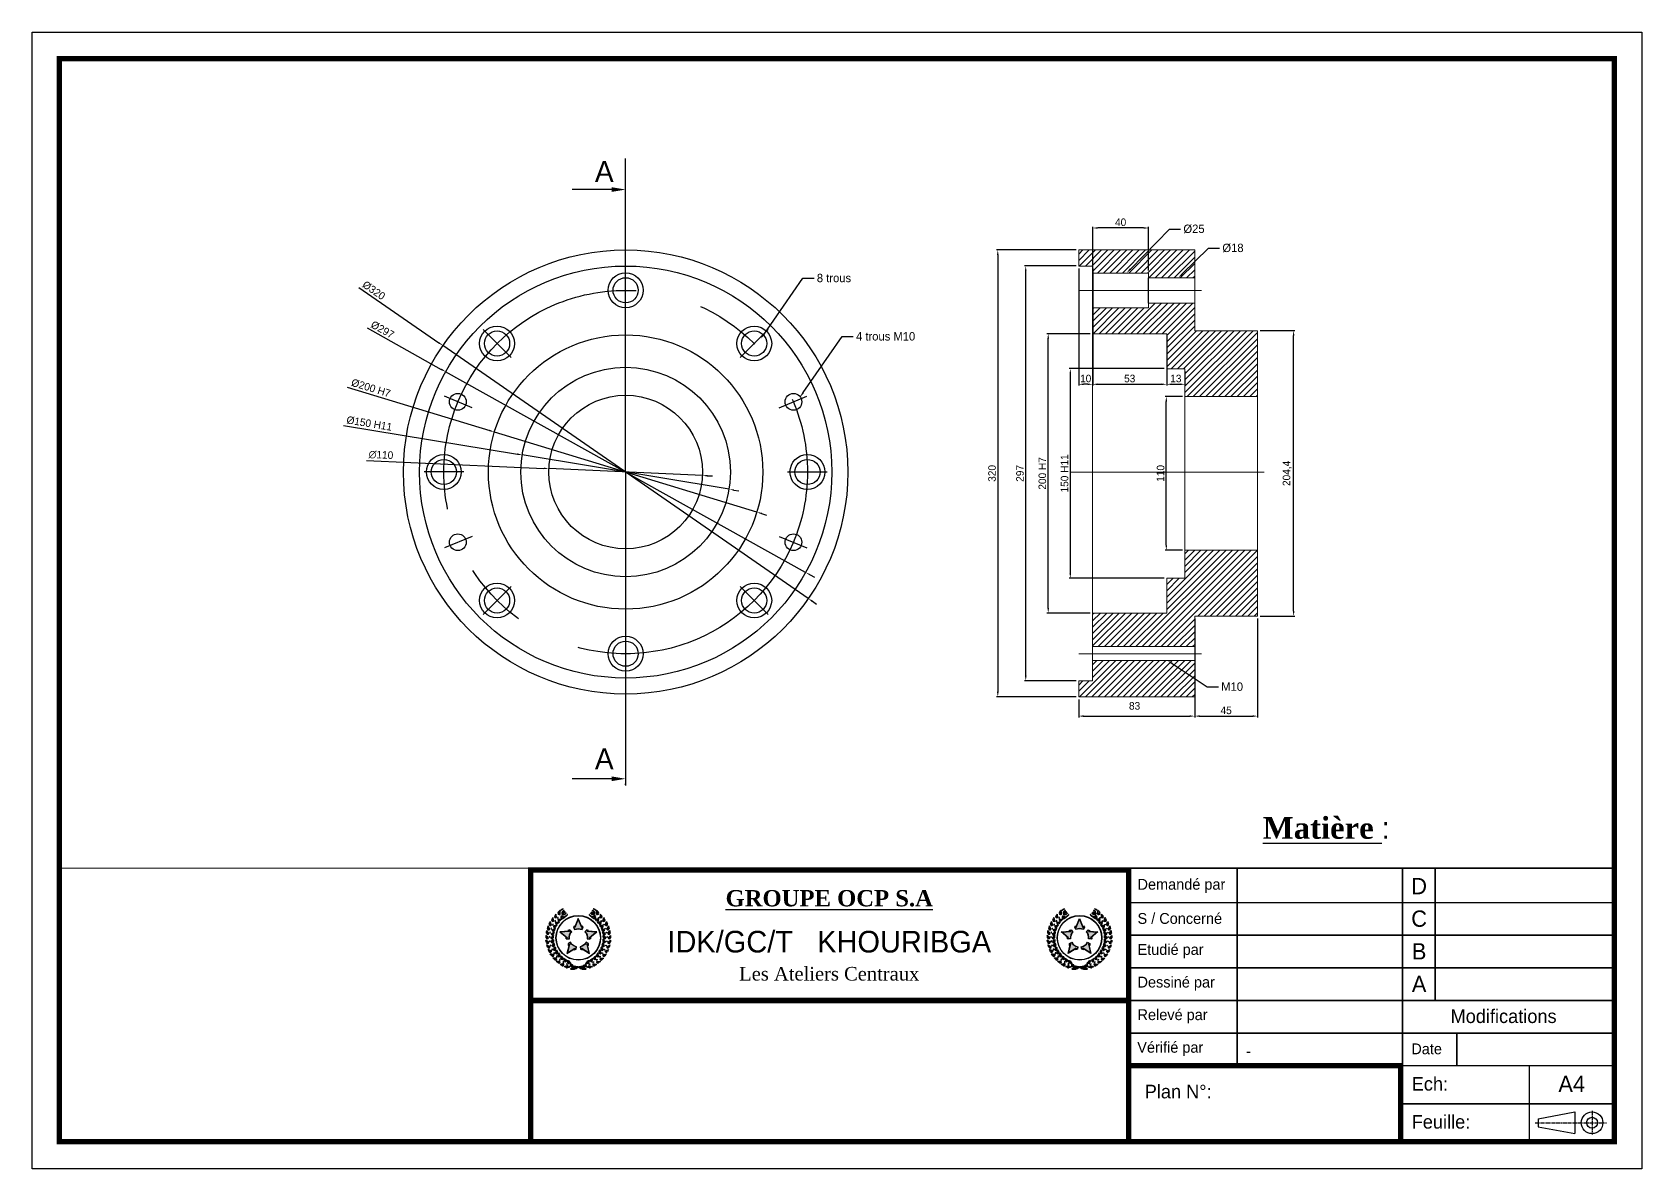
# Paper-space layout 'Présentation1' of a CAD drawing. Header units: millimetres. Extents: x -3 to 294, y -4 to 206.
# The model-space entities are those that its viewports show. They can reach past a viewport. Long polylines and large blocks are cut down to what shows.
import ezdxf
from ezdxf import colors
from ezdxf.entities.mleader import LeaderData, LeaderLine
from ezdxf.math import Vec2, Vec3

# ---------------------------------------------------------------- set-up
doc = ezdxf.new("R2010")
doc.units = ezdxf.units.MM
doc.header["$LTSCALE"] = 0.5
doc.linetypes.add('AXES', pattern=[50.8, 31.75, -6.35, 6.35, -6.35])
doc.linetypes.add('AXES2', pattern=[28.575, 19.05, -3.175, 3.175, -3.175])
for name, color, linetype, lineweight in [('axe', 7, 'AXES2', 5), ('fin', 7, 'Continuous', 13), ('fort', 7, 'Continuous', 30), ('hachure', 7, 'Continuous', 5)]:
    doc.layers.add(name, color=color, linetype=linetype, lineweight=lineweight)
doc.layers.add('detail', color=7, linetype='Continuous')
doc.layers.add('format', color=7, linetype='Continuous')
doc.styles.get("Standard").update_dxf_attribs({"font": 'BKANT.TTF'})
doc.dimstyles.new('ISO-25', dxfattribs={"dimscale": 0.9, "dimtxt": 4, "dimasz": 4, "dimexe": 1, "dimexo": 2, "dimgap": 1.5, "dimtad": 1, "dimtxsty": 'Standard', "dimcen": 0, "dimazin": 2, "dimtfac": 1, "dimtmove": 1, "dimatfit": 3, "dimfxl": 1, "dimarcsym": 0})

psp = doc.layouts.new('Présentation1')

# ---------------------------------------------------------------- texts
at = {"layer": 'format', "insert": (223.72, 61.16), "char_height": 4, "attachment_point": 1}
psp.add_mtext_dynamic_manual_height_columns('{\\fBook Antiqua|b1|i0|c0|p18;\\LMatière} :{\\L }', width=50.8829, gutter_width=12.5, heights=[0], dxfattribs=at)
at = {"layer": 'format'}
for s, insert, char_height, width, attachment_point in [('{\\fBook Antiqua|b1|i0|c0|p18;\\LGROUPE OCP S.A}', (143.7, 46.15), 3.01, 107.9639, 5), ('Demandé par', (200.59, 48.45), 2, 49.2669, 4), ('D', (252.56, 48.41), 3.01, 4.4008, 5), ('S / Concerné', (200.59, 42.43), 2, 49.2669, 4), ('C', (252.56, 42.39), 3.01, 4.4008, 5), ('{\\H1.3289x;IDK/GC/T   KHOURIBGA\\fArial|b0|i0|c0|p34;\\P\\fBook Antiqua|b0|i0|c0|p18;\\H0.62709x;Les Ateliers Centraux\\fArial|b0|i0|c0|p34;\\H1.2x; }', (143.7, 35.55), 3.01, 107.9639, 5), ('{\\H0.79733x;Etudié par}', (200.59, 36.41), 2.5084, 49.2669, 4), ('B', (252.56, 36.37), 3.01, 4.4008, 5), ('{\\H0.79733x;Dessiné par}', (200.59, 30.39), 2.5084, 49.2669, 4), ('A', (252.56, 30.35), 3.01, 4.4008, 5), ('{\\H0.79733x;Relevé par}', (200.59, 24.37), 2.5084, 49.2669, 4), ('Modifications', (258.36, 24.37), 2.5084, 20.4122, 4), ('Vérifié par', (200.54, 18.35), 2, 49.2669, 4), ('-', (220.59, 18), 2.2, 27.8406, 4), ('Date', (251.12, 18.35), 2, 49.2669, 4), ('Ech:{\\fArial|b0|i0|c0|p34; }', (251.19, 11.89), 2.5084, 35.9373, 4), ('A4', (278.26, 11.89), 3.01, 5.4144, 4), ('Plan N°:{\\fArial|b0|i0|c0|p34; \\P   }', (201.92, 8.37), 2.5084, 49.2669, 4), ('Feuille: ', (251.19, 4.87), 2.508, 35.9373, 4)]:
    psp.add_mtext(s, dxfattribs=dict(at, insert=insert, char_height=char_height, width=width, attachment_point=attachment_point))

msp = doc.modelspace()

# ---------------------------------------------------------------- texts
at = {"layer": 'detail', "char_height": 15, "attachment_point": 1}
for insert in [(-1642.583, 1490.371), (-1642.583, 1069.839)]:
    msp.add_mtext_dynamic_manual_height_columns('A', width=50.76507, gutter_width=12.5, heights=[0], dxfattribs=dict(at, insert=insert))

# ---------------------------------------------------------------- blocks, each defined once
blk = doc.blocks.new('*D35')
at = {"layer": 'Defpoints', "color": 0, "transparency": 16777216}
for p in [(-1168.4, 1368.9), (-1142.6, 1368.9), (-1168.4, 1164.5)]:
    blk.add_point(p, dxfattribs=at)
at = {"layer": 'fort', "color": 6, "lineweight": -2, "transparency": 16777216}
for p, q in [((-1166.6, 1368.9), (-1141.7, 1368.9)), ((-1142.6, 1168.1), (-1142.6, 1365.3)), ((-1166.6, 1164.5), (-1141.7, 1164.5))]:
    blk.add_line(p, q, dxfattribs=at)
at = {"layer": 'fort', "color": 6, "transparency": 16777216}
for points in [[(-1143.2, 1365.3), (-1142, 1365.3), (-1142.6, 1368.9)], [(-1143.2, 1168.1), (-1142, 1168.1), (-1142.6, 1164.5)]]:
    blk.add_solid(points, dxfattribs=at)
at = {"layer": 'fort', "color": 0, "transparency": 16777216, "insert": (-1147.2, 1266.7), "char_height": 5.4, "attachment_point": 5, "rotation": 90}
blk.add_mtext('204,4', dxfattribs=at)
blk = doc.blocks.new('*D36')
at = {"layer": 'Defpoints', "color": 0, "transparency": 16777216}
for p in [(-1233.7, 1321.7), (-1220.4, 1321.7), (-1220.4, 1211.7)]:
    blk.add_point(p, dxfattribs=at)
at = {"layer": 'fort', "color": 6, "lineweight": -2, "transparency": 16777216}
for p, q in [((-1222.2, 1321.7), (-1234.6, 1321.7)), ((-1233.7, 1215.3), (-1233.7, 1318.1)), ((-1222.2, 1211.7), (-1234.6, 1211.7))]:
    blk.add_line(p, q, dxfattribs=at)
at = {"layer": 'fort', "color": 6, "transparency": 16777216}
for points in [[(-1234.3, 1318.1), (-1233.1, 1318.1), (-1233.7, 1321.7)], [(-1234.3, 1215.3), (-1233.1, 1215.3), (-1233.7, 1211.7)]]:
    blk.add_solid(points, dxfattribs=at)
at = {"layer": 'fort', "color": 0, "transparency": 16777216, "insert": (-1237.8, 1266.7), "char_height": 5.4, "attachment_point": 5, "rotation": 90}
blk.add_mtext('110', dxfattribs=at)
blk = doc.blocks.new('*D37')
at = {"layer": 'Defpoints', "color": 0, "transparency": 16777216}
for p in [(-1233.4, 1341.7), (-1302.4, 1191.7), (-1233.4, 1191.7)]:
    blk.add_point(p, dxfattribs=at)
at = {"layer": 'fort', "color": 6, "lineweight": -2, "transparency": 16777216}
for p, q in [((-1235.2, 1341.7), (-1303.3, 1341.7)), ((-1302.4, 1338.1), (-1302.4, 1195.3)), ((-1235.2, 1191.7), (-1303.3, 1191.7))]:
    blk.add_line(p, q, dxfattribs=at)
at = {"layer": 'fort', "color": 6, "transparency": 16777216}
for points in [[(-1303, 1338.1), (-1301.8, 1338.1), (-1302.4, 1341.7)], [(-1303, 1195.3), (-1301.8, 1195.3), (-1302.4, 1191.7)]]:
    blk.add_solid(points, dxfattribs=at)
at = {"layer": 'fort', "color": 0, "transparency": 16777216, "insert": (-1306.5, 1266.7), "char_height": 5.4, "attachment_point": 5, "rotation": 90}
blk.add_mtext('150 H11', dxfattribs=at)
blk = doc.blocks.new('*D38')
at = {"layer": 'Defpoints', "color": 0, "transparency": 16777216}
for p in [(-1318.2, 1366.7), (-1286.4, 1366.7), (-1286.4, 1166.7)]:
    blk.add_point(p, dxfattribs=at)
at = {"layer": 'fort', "color": 6, "lineweight": -2, "transparency": 16777216}
for p, q in [((-1288.2, 1366.7), (-1319.1, 1366.7)), ((-1318.2, 1170.3), (-1318.2, 1363.1)), ((-1288.2, 1166.7), (-1319.1, 1166.7))]:
    blk.add_line(p, q, dxfattribs=at)
at = {"layer": 'fort', "color": 6, "transparency": 16777216}
for points in [[(-1318.8, 1363.1), (-1317.6, 1363.1), (-1318.2, 1366.7)], [(-1318.8, 1170.3), (-1317.6, 1170.3), (-1318.2, 1166.7)]]:
    blk.add_solid(points, dxfattribs=at)
at = {"layer": 'fort', "color": 0, "transparency": 16777216, "insert": (-1322.4, 1266.7), "char_height": 5.4, "width": 31.056, "attachment_point": 5, "rotation": 90}
blk.add_mtext('200 H7', dxfattribs=at)
blk = doc.blocks.new('*D39')
at = {"layer": 'Defpoints', "color": 0, "transparency": 16777216}
for p in [(-1334.3, 1415.2), (-1296.4, 1415.2), (-1296.4, 1118.2)]:
    blk.add_point(p, dxfattribs=at)
at = {"layer": 'fort', "color": 6, "lineweight": -2, "transparency": 16777216}
for p, q in [((-1298.2, 1415.2), (-1335.2, 1415.2)), ((-1334.3, 1121.8), (-1334.3, 1411.6)), ((-1298.2, 1118.2), (-1335.2, 1118.2))]:
    blk.add_line(p, q, dxfattribs=at)
at = {"layer": 'fort', "color": 6, "transparency": 16777216}
for points in [[(-1334.9, 1411.6), (-1333.7, 1411.6), (-1334.3, 1415.2)], [(-1334.9, 1121.8), (-1333.7, 1121.8), (-1334.3, 1118.2)]]:
    blk.add_solid(points, dxfattribs=at)
at = {"layer": 'fort', "color": 0, "transparency": 16777216, "insert": (-1338.4, 1266.7), "char_height": 5.4, "attachment_point": 5, "rotation": 90}
blk.add_mtext('297', dxfattribs=at)
blk = doc.blocks.new('*D40')
at = {"layer": 'Defpoints', "color": 0, "transparency": 16777216}
for p in [(-1296.4, 1426.7), (-1354.3, 1106.7), (-1296.4, 1106.7)]:
    blk.add_point(p, dxfattribs=at)
at = {"layer": 'fort', "color": 6, "lineweight": -2, "transparency": 16777216}
for p, q in [((-1298.2, 1426.7), (-1355.2, 1426.7)), ((-1354.3, 1423.1), (-1354.3, 1110.3)), ((-1298.2, 1106.7), (-1355.2, 1106.7))]:
    blk.add_line(p, q, dxfattribs=at)
at = {"layer": 'fort', "color": 6, "transparency": 16777216}
for points in [[(-1354.9, 1423.1), (-1353.7, 1423.1), (-1354.3, 1426.7)], [(-1354.9, 1110.3), (-1353.7, 1110.3), (-1354.3, 1106.7)]]:
    blk.add_solid(points, dxfattribs=at)
at = {"layer": 'fort', "color": 0, "transparency": 16777216, "insert": (-1358.4, 1266.7), "char_height": 5.4, "attachment_point": 5, "rotation": 90}
blk.add_mtext('320', dxfattribs=at)
blk = doc.blocks.new('*D41')
at = {"layer": 'Defpoints', "color": 0, "transparency": 16777216}
for p in [(-1286.4, 1366.7), (-1233.4, 1366.7), (-1233.4, 1330.5)]:
    blk.add_point(p, dxfattribs=at)
at = {"layer": 'fort', "color": 6, "lineweight": -2, "transparency": 16777216}
for p, q in [((-1286.4, 1364.9), (-1286.4, 1329.6)), ((-1233.4, 1364.9), (-1233.4, 1329.6)), ((-1282.8, 1330.5), (-1237, 1330.5))]:
    blk.add_line(p, q, dxfattribs=at)
at = {"layer": 'fort', "color": 6, "transparency": 16777216}
for points in [[(-1282.8, 1331.1), (-1282.8, 1329.9), (-1286.4, 1330.5)], [(-1237, 1331.1), (-1237, 1329.9), (-1233.4, 1330.5)]]:
    blk.add_solid(points, dxfattribs=at)
at = {"layer": 'fort', "color": 0, "transparency": 16777216, "insert": (-1259.9, 1334.6), "char_height": 5.4, "attachment_point": 5}
blk.add_mtext('53', dxfattribs=at)
blk = doc.blocks.new('*D42')
at = {"layer": 'Defpoints', "color": 0, "transparency": 16777216}
for p in [(-1233.4, 1341.7), (-1220.4, 1341.7), (-1220.4, 1330.5)]:
    blk.add_point(p, dxfattribs=at)
at = {"layer": 'fort', "color": 6, "lineweight": -2, "transparency": 16777216}
for p, q in [((-1233.4, 1339.9), (-1233.4, 1329.6)), ((-1220.4, 1339.9), (-1220.4, 1329.6)), ((-1229.8, 1330.5), (-1224, 1330.5))]:
    blk.add_line(p, q, dxfattribs=at)
at = {"layer": 'fort', "color": 6, "transparency": 16777216}
for points in [[(-1229.8, 1331.1), (-1229.8, 1329.9), (-1233.4, 1330.5)], [(-1224, 1331.1), (-1224, 1329.9), (-1220.4, 1330.5)]]:
    blk.add_solid(points, dxfattribs=at)
at = {"layer": 'fort', "color": 0, "transparency": 16777216, "insert": (-1226.9, 1334.6), "char_height": 5.4, "attachment_point": 5}
blk.add_mtext('13', dxfattribs=at)
blk = doc.blocks.new('*D43')
at = {"layer": 'Defpoints', "color": 0, "transparency": 16777216}
for p in [(-1296.4, 1106.7), (-1213.4, 1106.7), (-1213.4, 1092.9)]:
    blk.add_point(p, dxfattribs=at)
at = {"layer": 'fort', "color": 6, "lineweight": -2, "transparency": 16777216}
for p, q in [((-1296.4, 1104.9), (-1296.4, 1092)), ((-1213.4, 1104.9), (-1213.4, 1092)), ((-1292.8, 1092.9), (-1217, 1092.9))]:
    blk.add_line(p, q, dxfattribs=at)
at = {"layer": 'fort', "color": 6, "transparency": 16777216}
for points in [[(-1292.8, 1093.5), (-1292.8, 1092.3), (-1296.4, 1092.9)], [(-1217, 1093.5), (-1217, 1092.3), (-1213.4, 1092.9)]]:
    blk.add_solid(points, dxfattribs=at)
at = {"layer": 'fort', "color": 0, "transparency": 16777216, "insert": (-1256.4, 1100.2), "char_height": 5.4, "attachment_point": 5}
blk.add_mtext('83', dxfattribs=at)
blk = doc.blocks.new('*D44')
at = {"layer": 'Defpoints', "color": 0, "transparency": 16777216}
for p in [(-1213.4, 1164.5), (-1168.4, 1164.5), (-1168.4, 1092.9)]:
    blk.add_point(p, dxfattribs=at)
at = {"layer": 'fort', "color": 6, "lineweight": -2, "transparency": 16777216}
for p, q in [((-1213.4, 1162.7), (-1213.4, 1092)), ((-1168.4, 1162.7), (-1168.4, 1092)), ((-1209.8, 1092.9), (-1172, 1092.9))]:
    blk.add_line(p, q, dxfattribs=at)
at = {"layer": 'fort', "color": 6, "transparency": 16777216}
for points in [[(-1209.8, 1093.5), (-1209.8, 1092.3), (-1213.4, 1092.9)], [(-1172, 1093.5), (-1172, 1092.3), (-1168.4, 1092.9)]]:
    blk.add_solid(points, dxfattribs=at)
at = {"layer": 'fort', "color": 0, "transparency": 16777216, "insert": (-1190.9, 1097), "char_height": 5.4, "attachment_point": 5}
blk.add_mtext('45', dxfattribs=at)
blk = doc.blocks.new('*D53')
at = {"layer": 'Defpoints', "color": 0, "transparency": 16777216}
for p in [(-1296.4, 1415.2), (-1286.4, 1415.2), (-1296.4, 1330.5)]:
    blk.add_point(p, dxfattribs=at)
at = {"layer": 'fort', "color": 6, "lineweight": -2, "transparency": 16777216}
for p, q in [((-1296.4, 1413.4), (-1296.4, 1329.6)), ((-1286.4, 1413.4), (-1286.4, 1329.6)), ((-1290, 1330.5), (-1292.8, 1330.5))]:
    blk.add_line(p, q, dxfattribs=at)
at = {"layer": 'fort', "color": 6, "transparency": 16777216}
for points in [[(-1292.8, 1331.1), (-1292.8, 1329.9), (-1296.4, 1330.5)], [(-1290, 1331.1), (-1290, 1329.9), (-1286.4, 1330.5)]]:
    blk.add_solid(points, dxfattribs=at)
at = {"layer": 'fort', "color": 0, "transparency": 16777216, "insert": (-1291.4, 1334.6), "char_height": 5.4, "attachment_point": 5}
blk.add_mtext('10', dxfattribs=at)
blk = doc.blocks.new('*D63')
at = {"layer": 'Defpoints', "color": 0, "transparency": 16777216}
for p in [(-1286.4, 1442.4), (-1286.4, 1410.2), (-1246.4, 1410.2)]:
    blk.add_point(p, dxfattribs=at)
at = {"layer": 'fort', "color": 6, "lineweight": -2, "transparency": 16777216}
for p, q in [((-1286.4, 1412), (-1286.4, 1443.3)), ((-1250, 1442.4), (-1282.8, 1442.4)), ((-1246.4, 1412), (-1246.4, 1443.3))]:
    blk.add_line(p, q, dxfattribs=at)
at = {"layer": 'fort', "color": 6, "transparency": 16777216}
for points in [[(-1282.8, 1443), (-1282.8, 1441.8), (-1286.4, 1442.4)], [(-1250, 1443), (-1250, 1441.8), (-1246.4, 1442.4)]]:
    blk.add_solid(points, dxfattribs=at)
at = {"layer": 'fort', "color": 0, "transparency": 16777216, "insert": (-1266.4, 1446.5), "char_height": 5.4, "attachment_point": 5}
blk.add_mtext('40', dxfattribs=at)
blk = doc.blocks.new('*D79')
at = {"layer": 'Defpoints', "color": 0, "transparency": 16777216}
for p in [(-1694.6, 1279.9), (-1546.6, 1255.4)]:
    blk.add_point(p, dxfattribs=at)
at = {"layer": 'fort', "color": 6, "lineweight": -2, "transparency": 16777216}
for p, q in [((-1822.5, 1301.1), (-1698.1, 1280.5)), ((-1546.6, 1255.4), (-1694.6, 1279.9)), ((-1543.1, 1254.8), (-1539.5, 1254.2))]:
    blk.add_line(p, q, dxfattribs=at)
at = {"layer": 'fort', "color": 6, "transparency": 16777216}
for points in [[(-1698, 1281.1), (-1698.2, 1279.9), (-1694.6, 1279.9)], [(-1543, 1255.4), (-1543.2, 1254.2), (-1546.6, 1255.4)]]:
    blk.add_solid(points, dxfattribs=at)
at = {"layer": 'fort', "color": 0, "transparency": 16777216, "insert": (-1804, 1302.4), "char_height": 5.4, "attachment_point": 5, "rotation": 350.5964}
blk.add_mtext('%%C150 H11', dxfattribs=at)
blk = doc.blocks.new('*D80')
at = {"layer": 'Defpoints', "color": 0, "transparency": 16777216}
for p in [(-1675.5, 1270.1), (-1565.7, 1265.2)]:
    blk.add_point(p, dxfattribs=at)
at = {"layer": 'fort', "color": 6, "lineweight": -2, "transparency": 16777216}
for p, q in [((-1806, 1276), (-1679.1, 1270.3)), ((-1565.7, 1265.2), (-1675.5, 1270.1)), ((-1562.1, 1265), (-1558.5, 1264.9))]:
    blk.add_line(p, q, dxfattribs=at)
at = {"layer": 'fort', "color": 6, "transparency": 16777216}
for points in [[(-1679.1, 1270.9), (-1679.2, 1269.7), (-1675.5, 1270.1)], [(-1562, 1265.6), (-1562.1, 1264.4), (-1565.7, 1265.2)]]:
    blk.add_solid(points, dxfattribs=at)
at = {"layer": 'fort', "color": 0, "transparency": 16777216, "insert": (-1795.7, 1279.9), "char_height": 5.4, "attachment_point": 5, "rotation": 357.4106}
blk.add_mtext('∅110', dxfattribs=at)
blk = doc.blocks.new('*U81')
for radius in [12.5, 9]:
    blk.add_circle((0, 0), radius)
blk = doc.blocks.new('*U82')
at = {"color": 0, "linetype": 'ByBlock', "lineweight": -2, "transparency": 16777216}
for p, rotation in [((-1620.6, 1397.8), 45.00000000000003), ((-1712.6, 1359.7), 90.00000000000004), ((-1750.7, 1267.7), 135.0000000000001), ((-1490.5, 1267.7), 315.0000000000001), ((-1712.6, 1175.7), 180), ((-1528.6, 1175.7), 270), ((-1620.6, 1137.6), 225)]:
    blk.add_blockref('*U81', p, dxfattribs=dict(at, rotation=rotation))
blk.add_blockref('*U81', (-1528.6, 1359.7), dxfattribs=at)
blk = doc.blocks.new('*U83')
at = {"layer": 'detail', "linetype": 'AXES', "ltscale": 0.3}
blk.add_line((0, -14.2), (0, 14.2), dxfattribs=at)
blk = doc.blocks.new('*U84')
at = {"color": 0, "linetype": 'ByBlock', "lineweight": -2, "transparency": 16777216}
blk.add_blockref('*U83', (-1620.6, 1397.7), dxfattribs=at)
for p, rotation in [((-1712.5, 1359.6), 45.00000000000001), ((-1528.7, 1359.6), 315), ((-1750.6, 1267.7), 90), ((-1490.6, 1267.7), 269.9999999999999), ((-1712.5, 1175.7), 135), ((-1528.7, 1175.7), 225), ((-1620.6, 1137.6), 180)]:
    blk.add_blockref('*U83', p, dxfattribs=dict(at, rotation=rotation))
blk = doc.blocks.new('*D87')
at = {"layer": 'Defpoints', "color": 0, "transparency": 16777216}
for p in [(-1751.3, 1358.2), (-1489.9, 1177.1)]:
    blk.add_point(p, dxfattribs=at)
at = {"layer": 'fort', "color": 6, "lineweight": -2, "transparency": 16777216}
for p, q in [((-1811.5, 1399.9), (-1754.3, 1360.2)), ((-1489.9, 1177.1), (-1751.3, 1358.2)), ((-1486.9, 1175.1), (-1484, 1173))]:
    blk.add_line(p, q, dxfattribs=at)
at = {"layer": 'fort', "color": 6, "transparency": 16777216}
for points in [[(-1753.9, 1360.7), (-1754.6, 1359.7), (-1751.3, 1358.2)], [(-1486.6, 1175.6), (-1487.3, 1174.6), (-1489.9, 1177.1)]]:
    blk.add_solid(points, dxfattribs=at)
at = {"layer": 'fort', "color": 0, "transparency": 16777216, "insert": (-1800.8, 1397.7), "char_height": 5.4, "attachment_point": 5, "rotation": 325.2939}
blk.add_mtext('%%C320', dxfattribs=at)
blk = doc.blocks.new('*D88')
at = {"layer": 'Defpoints', "color": 0, "transparency": 16777216}
for p in [(-1749.4, 1339.5), (-1491.8, 1195.8)]:
    blk.add_point(p, dxfattribs=at)
at = {"layer": 'fort', "color": 6, "lineweight": -2, "transparency": 16777216}
for p, q in [((-1805.6, 1370.8), (-1752.6, 1341.2)), ((-1491.8, 1195.8), (-1749.4, 1339.5)), ((-1488.6, 1194.1), (-1485.5, 1192.3))]:
    blk.add_line(p, q, dxfattribs=at)
at = {"layer": 'fort', "color": 6, "transparency": 16777216}
for points in [[(-1752.3, 1341.8), (-1752.9, 1340.7), (-1749.4, 1339.5)], [(-1488.3, 1194.6), (-1488.9, 1193.6), (-1491.8, 1195.8)]]:
    blk.add_solid(points, dxfattribs=at)
at = {"layer": 'fort', "color": 0, "transparency": 16777216, "insert": (-1794.6, 1369.6), "char_height": 5.4, "attachment_point": 5, "rotation": 330.8625}
blk.add_mtext('%%C297', dxfattribs=at)
blk = doc.blocks.new('*D89')
at = {"layer": 'Defpoints', "color": 0, "transparency": 16777216}
for p in [(-1714.5, 1296.3), (-1526.7, 1239)]:
    blk.add_point(p, dxfattribs=at)
at = {"layer": 'fort', "color": 6, "lineweight": -2, "transparency": 16777216}
for p, q in [((-1819.8, 1328.4), (-1717.9, 1297.4)), ((-1526.7, 1239), (-1714.5, 1296.3)), ((-1523.3, 1238), (-1519.8, 1236.9))]:
    blk.add_line(p, q, dxfattribs=at)
at = {"layer": 'fort', "color": 6, "transparency": 16777216}
for points in [[(-1717.8, 1297.9), (-1718.1, 1296.8), (-1714.5, 1296.3)], [(-1523.1, 1238.5), (-1523.4, 1237.4), (-1526.7, 1239)]]:
    blk.add_solid(points, dxfattribs=at)
at = {"layer": 'fort', "color": 0, "transparency": 16777216, "insert": (-1802.9, 1327.8), "char_height": 5.4, "attachment_point": 5, "rotation": 343.0326}
blk.add_mtext('%%C200 H7', dxfattribs=at)

# ---------------------------------------------------------------- dimensions: what is measured, and where the dimension line sits
at = {"layer": 'fort'}
for base, p1, p2, picture, middle in [((-1286.412, 1442.416), (-1246.412, 1410.163), (-1286.412, 1410.163), '*D63', (-1266.412, 1446.534)), ((-1296.414, 1330.511), (-1286.412, 1415.163), (-1296.414, 1415.163), '*D53', (-1291.413, 1334.629)), ((-1233.414, 1330.511), (-1286.412, 1366.663), (-1233.414, 1366.663), '*D41', (-1259.913, 1334.629)), ((-1220.414, 1330.511), (-1233.414, 1341.663), (-1220.414, 1341.663), '*D42', (-1226.914, 1334.629)), ((-1168.414, 1092.858), (-1213.414, 1164.463), (-1168.414, 1164.463), '*D44', (-1190.914, 1096.959))]:
    dim = msp.add_linear_dim(base=base, p1=p1, p2=p2, dimstyle='ISO-25', override={"dimtxt": 6, "dimclrd": 6, "dimclre": 6}, dxfattribs=at)
    dim.commit()
    dim.dimension.update_dxf_attribs({"geometry": picture, "text_midpoint": middle})
for base, p1, p2, picture, middle in [((-1354.281, 1106.663), (-1296.414, 1426.663), (-1296.414, 1106.663), '*D40', (-1358.399, 1266.663)), ((-1334.316, 1415.163), (-1296.414, 1118.163), (-1296.414, 1415.163), '*D39', (-1338.443, 1266.663)), ((-1142.582, 1368.863), (-1168.414, 1164.463), (-1168.414, 1368.863), '*D35', (-1147.211, 1266.663)), ((-1233.721, 1321.663), (-1220.414, 1211.663), (-1220.414, 1321.663), '*D36', (-1237.839, 1266.663))]:
    dim = msp.add_linear_dim(base=base, p1=p1, p2=p2, angle=90, dimstyle='ISO-25', override={"dimtxt": 6, "dimclrd": 6, "dimclre": 6}, dxfattribs=at)
    dim.commit()
    dim.dimension.update_dxf_attribs({"geometry": picture, "text_midpoint": middle})
for p1, p2, text, picture, middle in [((-1489.891, 1177.133), (-1751.313, 1358.192), '%%C320', '*D87', (-1803.215, 1394.139)), ((-1491.767, 1195.844), (-1749.436, 1339.482), '%%C297', '*D88', (-1796.697, 1365.827)), ((-1526.703, 1239.013), (-1714.5, 1296.312), '%%C200 H7', '*D89', (-1804.184, 1323.676)), ((-1546.61, 1255.409), (-1694.594, 1279.917), '%%C150 H11', '*D79', (-1804.693, 1298.151))]:
    dim = msp.add_diameter_dim_2p(p1=p1, p2=p2, text=text, dimstyle='ISO-25', override={"dimtxt": 6, "dimclrd": 6, "dimclre": 6}, dxfattribs=at)
    dim.commit()
    dim.dimension.update_dxf_attribs({"geometry": picture, "text_midpoint": middle, "dimtype": 163})
for base, p1, p2, text, picture, middle in [((-1318.236, 1366.663), (-1286.412, 1166.663), (-1286.412, 1366.663), '<> H7', '*D38', (-1322.354, 1266.663)), ((-1302.423, 1191.663), (-1233.414, 1341.663), (-1233.414, 1191.663), '<> H11', '*D37', (-1306.541, 1266.663))]:
    dim = msp.add_linear_dim(base=base, p1=p1, p2=p2, angle=90, text=text, dimstyle='ISO-25', override={"dimtxt": 6, "dimclrd": 6, "dimclre": 6}, dxfattribs=at)
    dim.commit()
    dim.dimension.update_dxf_attribs({"geometry": picture, "text_midpoint": middle})
dim = msp.add_diameter_dim_2p(p1=(-1565.658, 1265.178), p2=(-1675.546, 1270.148), dimstyle='ISO-25', override={"dimtxt": 6, "dimclrd": 6, "dimclre": 6}, dxfattribs=at)
dim.commit()
dim.dimension.update_dxf_attribs({"geometry": '*D80', "text_midpoint": (-1795.902, 1275.59), "dimtype": 163})
dim = msp.add_linear_dim(base=(-1213.414, 1092.858), p1=(-1296.414, 1106.663), p2=(-1213.414, 1106.663), dimstyle='ISO-25', override={"dimtxt": 6, "dimclrd": 6, "dimclre": 6}, dxfattribs=at)
dim.commit()
dim.dimension.update_dxf_attribs({"geometry": '*D43', "text_midpoint": (-1256.414, 1096.06), "dimtype": 160})

# ---------------------------------------------------------------- hatches: boundary and pattern name
at = {"layer": 'hachure'}
h = msp.add_hatch(dxfattribs=at)
h.set_pattern_fill('ANSI31', color=256, style=0)
h.set_pattern_definition([(45, (52.3877, 56), (-2.245064, 2.245064), [])])
h.paths.add_polyline_path([(-1246.412, 1406.663), (-1213.414, 1406.663), (-1213.414, 1426.663), (-1296.414, 1426.663), (-1296.414, 1415.163), (-1286.412, 1415.163), (-1286.412, 1410.163), (-1246.412, 1410.163)])
h.paths.add_polyline_path([(-1213.414, 1388.663), (-1246.412, 1388.663), (-1246.412, 1385.163), (-1286.412, 1385.163), (-1286.412, 1366.663), (-1233.414, 1366.663), (-1233.414, 1341.663), (-1220.414, 1341.663), (-1220.414, 1321.663), (-1168.414, 1321.663), (-1168.414, 1368.863), (-1213.414, 1368.863)])
h = msp.add_hatch(dxfattribs=at)
h.set_pattern_fill('ANSI31', color=256, style=0)
h.set_pattern_definition([(45, (52.3877, -55), (-2.245064, 2.245064), [])])
h.paths.add_polyline_path([(-1286.412, 1132.679), (-1286.412, 1118.163), (-1296.414, 1118.163), (-1296.414, 1106.663), (-1213.414, 1106.663), (-1213.414, 1132.679)])
h.paths.add_polyline_path([(-1286.412, 1142.647), (-1213.414, 1142.647), (-1213.414, 1164.463), (-1168.414, 1164.463), (-1168.414, 1211.663), (-1220.414, 1211.663), (-1220.414, 1191.663), (-1233.414, 1191.663), (-1233.414, 1166.663), (-1286.412, 1166.663)])

# ---------------------------------------------------------------- linework, layer by layer
msp.add_line((-1246.412, 1388.663), (-1246.412, 1406.663))
at = {"layer": 'axe'}
for p, q in [((-1296.414, 1397.763), (-1208.627, 1397.763)), ((-1302.665, 1267.663), (-1163.627, 1267.663)), ((-1296.414, 1137.563), (-1208.627, 1137.563))]:
    msp.add_line(p, q, dxfattribs=at)
at = {"layer": 'detail', "color": 6}
for p, q in [((-1630.602, 1469.938), (-1658.85, 1469.938)), ((-1630.602, 1048.043), (-1658.85, 1048.043)), ((-1620.602, 1043.782), (-1620.602, 1044.407))]:
    msp.add_line(p, q, dxfattribs=at)
at = {"layer": 'detail', "color": 40, "linetype": 'AXES', "true_color": 0xf8d731}
for points in [[(-1620.602, 1267.663), (-1620.602, 1492.168)], [(-1620.602, 1267.663), (-1620.602, 1043.157)]]:
    msp.add_lwpolyline(points, dxfattribs=at)
at = {"layer": 'detail', "linetype": 'AXES', "ltscale": 0.3}
for points in [[(-1730.541, 1313.701), (-1750.274, 1321.964)], [(-1510.662, 1313.701), (-1490.93, 1321.964)], [(-1730.541, 1221.625), (-1750.274, 1213.362)], [(-1510.662, 1221.625), (-1490.93, 1213.362)]]:
    msp.add_lwpolyline(points, dxfattribs=at)
at = {"layer": 'detail'}
for centre, radius in [((-1620.602, 1267.663), 159), ((-1620.602, 1267.663), 147.5), ((-1620.602, 1267.663), 98.172), ((-1620.602, 1267.663), 75), ((-1740.673, 1317.944), 6), ((-1620.602, 1267.663), 55), ((-1500.53, 1317.944), 6), ((-1740.673, 1217.382), 6), ((-1500.53, 1217.382), 6)]:
    msp.add_circle(centre, radius, dxfattribs=at)
at = {"layer": 'detail', "linetype": 'AXES'}
msp.add_circle((-1620.602, 1267.663), 130.1, dxfattribs=at)
at = {"layer": 'detail', "color": 6}
for points in [[(-1630.602, 1471.604), (-1630.602, 1468.271), (-1620.602, 1469.938)], [(-1630.602, 1049.709), (-1630.602, 1046.376), (-1620.602, 1048.043)]]:
    msp.add_solid(points, dxfattribs=at)
at = {"layer": 'fin'}
for p, q in [((-1296.414, 1426.663), (-1213.414, 1426.663)), ((-1296.414, 1426.663), (-1296.414, 1415.163)), ((-1213.414, 1426.663), (-1213.414, 1368.863)), ((-1296.414, 1415.163), (-1286.412, 1415.163)), ((-1286.412, 1415.163), (-1286.412, 1118.163)), ((-1286.412, 1410.163), (-1246.412, 1410.163)), ((-1246.412, 1406.663), (-1246.412, 1410.163)), ((-1246.412, 1406.663), (-1213.414, 1406.663)), ((-1286.412, 1385.163), (-1246.412, 1385.163)), ((-1246.412, 1388.663), (-1213.414, 1388.663)), ((-1246.412, 1385.163), (-1246.412, 1388.663)), ((-1286.412, 1366.663), (-1233.414, 1366.663)), ((-1233.414, 1366.663), (-1233.414, 1341.663)), ((-1213.414, 1368.863), (-1168.414, 1368.863)), ((-1168.414, 1368.863), (-1168.414, 1321.663)), ((-1220.414, 1341.663), (-1233.414, 1341.663)), ((-1220.414, 1341.663), (-1220.414, 1321.663)), ((-1220.414, 1321.663), (-1168.414, 1321.663)), ((-1220.414, 1321.663), (-1220.414, 1211.663)), ((-1168.414, 1321.663), (-1168.414, 1211.663)), ((-1220.414, 1211.663), (-1168.414, 1211.663)), ((-1220.414, 1211.663), (-1220.414, 1191.663)), ((-1168.414, 1211.663), (-1168.414, 1164.463)), ((-1220.414, 1191.663), (-1233.414, 1191.663)), ((-1233.414, 1191.663), (-1233.414, 1166.663)), ((-1286.412, 1166.663), (-1233.414, 1166.663)), ((-1213.414, 1164.463), (-1168.414, 1164.463)), ((-1213.414, 1164.463), (-1213.414, 1106.663)), ((-1286.412, 1142.647), (-1213.414, 1142.647)), ((-1286.412, 1132.679), (-1213.414, 1132.679)), ((-1296.414, 1118.163), (-1286.412, 1118.163)), ((-1296.414, 1118.163), (-1296.414, 1106.663)), ((-1296.414, 1106.663), (-1213.414, 1106.663))]:
    msp.add_line(p, q, dxfattribs=at)

# ---------------------------------------------------------------- block references
for name in ['*U82', '*U84']:
    msp.add_blockref(name, (0, 0))

msp.set_redraw_order([(e.dxf.handle, doc.entitydb.next_handle()) for e in msp.query("TEXT MTEXT ATTDEF DIMENSION ARC_DIMENSION")])  # texts and dimensions are drawn at this point

# ---------------------------------------------------------------- leaders
at = {"layer": 'fort'}
ml = msp.add_multileader_mtext('Standard', dxfattribs=at)
ml.set_content('%%C25', color=256)
ml.set_leader_properties(color=6)
ml.build(insert=Vec2(0, 0))
ctx = ml.context
ctx.base_point, ctx.char_height, ctx.plane_origin = Vec3(-1223.462, 1441.656), 6, Vec3(-1262.127, 1410.163)
notes = []
notes.append((ctx, [(0, (1, 1, 0), (-1231.462, 1441.656), (1, 0), 8, [(0, [(-1262.127, 1410.163)], 0, [])])]))
ctx.mtext.insert, ctx.mtext.flow_direction = Vec3(-1221.462, 1444.837), 5
ml = msp.add_multileader_mtext('Standard', dxfattribs=at)
ml.set_content('%%C18', color=256)
ml.set_leader_properties(color=6)
ml.build(insert=Vec2(0, 0))
ctx = ml.context
ctx.base_point, ctx.char_height, ctx.plane_origin = Vec3(-1195.584, 1427.98), 6, Vec3(-1225.126, 1406.663)
notes.append((ctx, [(0, (1, 1, 0), (-1203.584, 1427.98), (1, 0), 8, [(0, [(-1225.126, 1406.663)], 0, [])])]))
ctx.mtext.insert, ctx.mtext.flow_direction = Vec3(-1193.584, 1431.161), 5
ml = msp.add_multileader_mtext('Standard', dxfattribs=at)
ml.set_content('8 trous', color=256)
ml.set_leader_properties(color=6)
ml.build(insert=Vec2(0, 0))
ctx = ml.context
ctx.base_point, ctx.char_height, ctx.plane_origin = Vec3(-1485.777, 1406.54), 6, Vec3(-1523.83, 1363.1)
notes.append((ctx, [(0, (1, 1, 0), (-1493.777, 1406.54), (1, 0), 8, [(0, [(-1523.83, 1363.1)], 0, [])])]))
ctx.mtext.insert, ctx.mtext.flow_direction = Vec3(-1483.777, 1409.597), 5
ml = msp.add_multileader_mtext('Standard', dxfattribs=at)
ml.set_content('4 trous M10', color=256)
ml.set_leader_properties(color=6)
ml.build(insert=Vec2(0, 0))
ctx = ml.context
ctx.base_point, ctx.char_height, ctx.plane_origin = Vec3(-1457.753, 1364.774), 6, Vec3(-1495.805, 1321.334)
notes.append((ctx, [(0, (1, 1, 0), (-1465.753, 1364.774), (1, 0), 8, [(0, [(-1495.805, 1321.334)], 0, [])])]))
ctx.mtext.insert, ctx.mtext.flow_direction = Vec3(-1455.753, 1367.83), 5
ml = msp.add_multileader_mtext('Standard', dxfattribs=at)
ml.set_content('M10', color=256)
ml.set_leader_properties(color=6)
ml.build(insert=Vec2(0, 0))
ctx = ml.context
ctx.base_point, ctx.char_height, ctx.plane_origin = Vec3(-1196.417, 1113.964), 6, Vec3(-1232.753, 1132.679)
notes.append((ctx, [(0, (1, 1, 0), (-1204.417, 1113.964), (1, 0), 8, [(0, [(-1232.753, 1132.679)], 0, [])])]))
ctx.mtext.insert, ctx.mtext.flow_direction = Vec3(-1194.417, 1117.021), 5
for ctx, leaders in notes:
    for number, flags, end, landing, length, lines in leaders:
        leader = LeaderData()
        leader.index, (leader.has_last_leader_line, leader.has_dogleg_vector, leader.attachment_direction) = number, flags
        leader.last_leader_point, leader.dogleg_vector, leader.dogleg_length = Vec3(end), Vec3(landing), length
        for number, points, colour, breaks in lines:
            line = LeaderLine()
            line.index, line.vertices, line.color, line.breaks = number, Vec3.list(points), colors.encode_raw_color(colour), breaks
            leader.lines.append(line)
        ctx.leaders.append(leader)

# ---------------------------------------------------------------- hatches: boundary and pattern name
at = {"layer": 'format'}
h = psp.add_hatch(color=256, dxfattribs=at)
h.paths.add_polyline_path([(92.21, 41.86), (92.44, 41.25, -0.964376), (92.03, 41.45, 0.024389)])
h.paths.add_polyline_path([(92.15, 41.36, 1), (92.33, 41.36, 1)], flags=16)
h.paths.add_polyline_path([(92.65, 41.21), (92.61, 41.33), (92.74, 41.38), (92.78, 41.25)])
h.paths.add_polyline_path([(93.23, 40.87, -0.964376), (92.82, 41.07), (93.44, 41.27, 0.024389)])
h.paths.add_polyline_path([(92.94, 40.98, 1), (93.11, 40.98, 1)], flags=16)
h.paths.add_polyline_path([(91.82, 41.06), (92.14, 40.49, -0.964376), (91.71, 40.62, 0.024389)])
h.paths.add_polyline_path([(91.84, 40.56, 1), (92.01, 40.56, 1)], flags=16)
h.paths.add_polyline_path([(92.3, 40.59), (92.42, 40.65), (92.48, 40.54), (92.36, 40.48)])
h.paths.add_polyline_path([(93.13, 40.65, 0.024389), (92.98, 40.23, -0.964376), (92.54, 40.36)])
h.paths.add_polyline_path([(92.67, 40.3, 1), (92.85, 40.3, 1)], flags=16)
h = psp.add_hatch(color=256, dxfattribs=at)
h.paths.add_polyline_path([(93.32, 43.26), (93.36, 42.6, -0.964376), (93.03, 42.91, 0.024389)])
h.paths.add_polyline_path([(93.12, 42.76, 1), (93.29, 42.76, 1)], flags=16)
h.paths.add_polyline_path([(93.69, 42.5), (93.55, 42.5), (93.55, 42.63), (93.68, 42.64)])
h.paths.add_polyline_path([(94.33, 42.33, 0.024389), (94, 42.01, -0.964376), (93.67, 42.32)])
h.paths.add_polyline_path([(93.76, 42.17, 1), (93.93, 42.17, 1)], flags=16)
h.paths.add_polyline_path([(92.85, 41.96, -0.964376), (92.48, 42.22, 0.024389), (92.71, 42.6)])
h.paths.add_polyline_path([(92.58, 42.1, 1), (92.76, 42.1, 1)], flags=16)
h.paths.add_polyline_path([(93.03, 42.02), (93.16, 42.04), (93.19, 41.91), (93.05, 41.89)])
h.paths.add_polyline_path([(93.84, 41.83, 0.024389), (93.57, 41.47, -0.964376), (93.2, 41.73)])
h.paths.add_polyline_path([(93.3, 41.61, 1), (93.48, 41.61, 1)], flags=16)
h = psp.add_hatch(color=256, dxfattribs=at)
edge = h.paths.add_edge_path(flags=17)
edge.add_arc((97.39, 38.87), 4.07, 0, 360)
edge = h.paths.add_edge_path()
edge.add_arc((97.39, 38.87), 4.12, 0, 360)
h = psp.add_hatch(color=256, dxfattribs=at)
edge = h.paths.add_edge_path()
edge.add_arc((93.88, 43.42), 0.258, 152.9997, 301.0825)
edge.add_spline(control_points=[(94.01, 43.2), (94.03, 43.22), (94.08, 43.28), (94.06, 43.41), (94.02, 43.57), (94, 43.75), (94.08, 43.84), (94.11, 43.88)], knot_values=[0, 0, 0, 0, 0.093088, 0.215883, 0.368388, 0.585165, 0.721177, 0.721177, 0.721177, 0.721177], degree=3, periodic=0)
edge.add_arc((97.15, 39.57), 5.27, 118.8334, 125.1531, ccw=False)
edge.add_arc((94.59, 44.21), 0.0315, 309.6752, 476.1112)
edge.add_arc((97.39, 38.87), 6.06, 117.6801, 124.1501)
edge.add_arc((94.69, 42.87), 1.24, 124.6293, 147.2975)
h.paths.add_polyline_path([(93.96, 43.42, -1), (93.79, 43.42, -1)], flags=16)
h = psp.add_hatch(color=256, dxfattribs=at)
h.paths.add_polyline_path([(97.39, 42.3), (96.77, 40.79), (96.67, 41), (96.54, 40.8), (96.71, 40.44, -0.205947), (98.07, 40.44), (98.23, 40.8), (98.11, 41), (98.01, 40.79)])
h.paths.add_polyline_path([(100.65, 39.93), (99.02, 40.05), (99.19, 40.21), (98.97, 40.27), (98.68, 40, -0.205947), (99.1, 38.71), (99.49, 38.66), (99.64, 38.84), (99.41, 38.87)])
h.paths.add_polyline_path([(99.02, 37.68), (99.23, 37.57), (99.21, 37.8), (98.86, 37.99, -0.205947), (97.77, 37.2), (97.84, 36.81), (98.06, 36.72), (98.01, 36.95), (99.41, 36.09)])
h.paths.add_polyline_path([(97.01, 37.2, -0.205947), (95.91, 37.99), (95.57, 37.8), (95.55, 37.57), (95.76, 37.68), (95.37, 36.09), (96.76, 36.95), (96.72, 36.72), (96.93, 36.81)])
h.paths.add_polyline_path([(96.1, 40), (95.81, 40.27), (95.58, 40.21), (95.76, 40.05), (94.12, 39.93), (95.37, 38.87), (95.14, 38.84), (95.29, 38.66), (95.68, 38.71, -0.205947)])
h = psp.add_hatch(color=256, dxfattribs=at)
edge = h.paths.add_edge_path()
edge.add_arc((94.41, 42.69), 0.258, 131.9699, 294.4528, ccw=False)
edge.add_spline(control_points=[(94.24, 42.89), (94.27, 42.9), (94.34, 42.93), (94.46, 42.87), (94.6, 42.79), (94.77, 42.72), (94.88, 42.77), (94.92, 42.79)], knot_values=[0, 0, 0, 0, 0.093088, 0.215883, 0.368388, 0.585165, 0.721177, 0.721177, 0.721177, 0.721177], degree=3, periodic=0)
edge.add_arc((91.69, 46.94), 5.27, 307.8993, 314.219)
edge.add_arc((95.38, 43.14), 0.0315, 316.9412, 483.3772, ccw=False)
edge.add_arc((91.08, 47.38), 6.06, 308.9023, 315.3723, ccw=False)
edge.add_arc((94.12, 43.63), 1.24, 288.7505, 308.4232, ccw=False)
h.paths.add_polyline_path([(94.33, 42.69, 1), (94.5, 42.69, 1)], flags=16)
h = psp.add_hatch(color=256, dxfattribs=at)
edge = h.paths.add_edge_path()
edge.add_arc((96.86, 39.69), 4.71, 116.5053, 120.4214)
edge.add_arc((94.5, 43.71), 0.0502, 120.4214, 145.164)
edge.add_arc((94.97, 43.38), 0.62, 145.164, 185.8222)
edge.add_arc((94.5, 43.32), 0.15, 179.9895, 253.0629)
edge.add_arc((94.7, 43.75), 0.62, 247.2302, 287.8884)
edge.add_arc((94.87, 43.21), 0.0502, 287.8884, 312.631)
edge.add_arc((91.71, 46.64), 4.71, 312.631, 316.5471)
edge.add_arc((95.11, 43.42), 0.0315, 313.7871, 504.9325)
edge.add_arc((91.94, 46.61), 4.47, 310.5111, 314.7398, ccw=False)
edge.add_arc((94.74, 43.38), 0.196, 230.6719, 301.2496, ccw=False)
edge.add_line((94.62, 43.23), (94.7, 43.4))
edge.add_arc((94.65, 43.43), 0.0557, 322.4562, 366.7646)
edge.add_line((94.71, 43.44), (94.96, 43.63))
edge.add_arc((94.94, 43.65), 0.0277, 306.5262, 486.5262)
edge.add_line((94.93, 43.67), (94.68, 43.48))
edge.add_arc((94.65, 43.43), 0.0557, 66.2878, 110.5962)
edge.add_line((94.63, 43.48), (94.45, 43.46))
edge.add_arc((94.63, 43.53), 0.196, 131.8028, 202.3805, ccw=False)
edge.add_arc((96.9, 39.91), 4.47, 118.3126, 122.5413, ccw=False)
edge.add_arc((94.77, 43.88), 0.0315, 288.1199, 479.2653)
edge = h.paths.add_edge_path(flags=16)
edge.add_arc((94.63, 43.42), 0.0205, 316.2112, 396.5262)
edge.add_arc((94.63, 43.42), 0.0205, 36.5262, 116.8412)
edge.add_line((94.62, 43.43), (94.48, 43.42))
edge.add_arc((94.48, 43.38), 0.0401, 97.5489, 116.7472)
edge.add_arc((94.51, 43.33), 0.0958, 116.7472, 314.2759)
edge.add_arc((94.54, 43.29), 0.0502, 314.2759, 335.5035)
edge.add_line((94.59, 43.27), (94.64, 43.4))
edge = h.paths.add_edge_path(flags=16)
edge.add_arc((94.55, 43.29), 0.0401, 316.3053, 335.5035)
h = psp.add_hatch(color=256, dxfattribs=at)
h.paths.add_polyline_path([(96.67, 41.11), (96.76, 40.91), (97.39, 42.44), (98.01, 40.91), (98.1, 41.11), (98.29, 40.81), (98.09, 40.38, 0.22124), (96.69, 40.38), (96.49, 40.81)])
h.paths.add_polyline_path([(96.67, 41), (96.77, 40.79), (97.39, 42.3), (98.01, 40.79), (98.11, 41), (98.23, 40.8), (98.07, 40.44, 0.205947), (96.71, 40.44), (96.54, 40.8)], flags=16)
h = psp.add_hatch(color=256, dxfattribs=at)
edge = h.paths.add_edge_path()
edge.add_arc((103.69, 47.38), 6.06, 224.6277, 231.0977, ccw=False)
edge.add_arc((99.4, 43.14), 0.0315, 56.6228, 223.0588, ccw=False)
edge.add_arc((103.09, 46.94), 5.27, 225.781, 232.1007)
edge.add_spline(control_points=[(99.86, 42.79), (99.9, 42.77), (100.01, 42.72), (100.18, 42.79), (100.32, 42.87), (100.44, 42.93), (100.51, 42.9), (100.54, 42.89)], knot_values=[0, 0, 0, 0, 0.136012, 0.352789, 0.505294, 0.628089, 0.721177, 0.721177, 0.721177, 0.721177], degree=3, periodic=0)
edge.add_arc((100.36, 42.69), 0.258, 245.5472, 408.0301, ccw=False)
edge.add_arc((100.65, 43.63), 1.24, 231.5768, 251.2495, ccw=False)
h.paths.add_polyline_path([(100.45, 42.69, 1), (100.28, 42.69, 1)], flags=16)
h = psp.add_hatch(color=256, dxfattribs=at)
edge = h.paths.add_edge_path()
edge.add_arc((97.92, 39.69), 4.71, 59.5786, 63.4947)
edge.add_arc((100, 43.88), 0.0315, 60.7347, 251.8801)
edge.add_arc((97.87, 39.91), 4.47, 57.4587, 61.6874, ccw=False)
edge.add_arc((100.15, 43.53), 0.196, -22.3805, 48.1972, ccw=False)
edge.add_line((100.33, 43.46), (100.14, 43.48))
edge.add_arc((100.12, 43.43), 0.0557, 69.4038, 113.7122)
edge.add_line((100.1, 43.48), (99.85, 43.67))
edge.add_arc((99.83, 43.65), 0.0277, 53.4738, 233.4738)
edge.add_line((99.82, 43.63), (100.07, 43.44))
edge.add_arc((100.12, 43.43), 0.0557, 173.2354, 217.5438)
edge.add_line((100.08, 43.4), (100.16, 43.23))
edge.add_arc((100.03, 43.38), 0.196, 238.7504, 309.3281, ccw=False)
edge.add_arc((102.84, 46.61), 4.47, 225.2602, 229.4889, ccw=False)
edge.add_arc((99.66, 43.42), 0.0315, 35.0675, 226.2129)
edge.add_arc((103.06, 46.64), 4.71, 223.4529, 227.369)
edge.add_arc((99.91, 43.21), 0.0502, 227.369, 252.1116)
edge.add_arc((100.08, 43.75), 0.62, 252.1116, 292.7698)
edge.add_arc((100.28, 43.32), 0.15, 286.9371, 360.0105)
edge.add_arc((99.81, 43.38), 0.62, 354.1778, 394.836)
edge.add_arc((100.28, 43.71), 0.0502, 34.836, 59.5786)
edge = h.paths.add_edge_path(flags=16)
edge.add_arc((100.15, 43.42), 0.0205, 143.4738, 223.7888)
edge.add_line((100.13, 43.4), (100.19, 43.27))
edge.add_arc((100.24, 43.29), 0.0502, 204.4965, 225.7241)
edge.add_arc((100.27, 43.33), 0.0958, 225.7241, 423.2528)
edge.add_arc((100.29, 43.38), 0.0401, 63.2528, 82.4511)
edge.add_line((100.3, 43.42), (100.16, 43.43))
edge.add_arc((100.15, 43.42), 0.0205, 63.1588, 143.4738)
edge = h.paths.add_edge_path(flags=16)
edge.add_arc((100.23, 43.29), 0.0401, 204.4965, 223.6947)
h = psp.add_hatch(color=256, dxfattribs=at)
edge = h.paths.add_edge_path()
edge.add_arc((97.39, 38.87), 6.06, 55.8499, 62.3199)
edge.add_arc((100.19, 44.21), 0.0315, 63.8888, 230.3248)
edge.add_arc((97.63, 39.57), 5.27, 54.8469, 61.1666, ccw=False)
edge.add_spline(control_points=[(100.66, 43.88), (100.69, 43.84), (100.77, 43.75), (100.76, 43.57), (100.72, 43.41), (100.7, 43.28), (100.75, 43.22), (100.77, 43.2)], knot_values=[0, 0, 0, 0, 0.136012, 0.352789, 0.505294, 0.628089, 0.721177, 0.721177, 0.721177, 0.721177], degree=3, periodic=0)
edge.add_arc((100.9, 43.42), 0.258, 238.9175, 387.0003)
edge.add_arc((100.09, 42.87), 1.24, 32.7025, 55.3707)
h.paths.add_polyline_path([(100.99, 43.42, -1), (100.81, 43.42, -1)], flags=16)
h = psp.add_hatch(color=256, dxfattribs=at)
h.paths.add_polyline_path([(101.75, 42.91, -0.964376), (101.41, 42.6), (101.46, 43.26, 0.024389)])
h.paths.add_polyline_path([(101.49, 42.76, 1), (101.66, 42.76, 1)], flags=16)
h.paths.add_polyline_path([(101.09, 42.64), (101.23, 42.63), (101.22, 42.5), (101.09, 42.5)])
h.paths.add_polyline_path([(101.11, 42.32, -0.964376), (100.77, 42.01, 0.024389), (100.45, 42.33)])
h.paths.add_polyline_path([(100.85, 42.17, 1), (101.02, 42.17, 1)], flags=16)
h.paths.add_polyline_path([(102.07, 42.6, 0.024389), (102.3, 42.22, -0.964376), (101.93, 41.96)])
h.paths.add_polyline_path([(102.02, 42.1, 1), (102.2, 42.1, 1)], flags=16)
h.paths.add_polyline_path([(101.72, 41.89), (101.59, 41.91), (101.61, 42.04), (101.75, 42.02)])
h.paths.add_polyline_path([(101.58, 41.73, -0.964376), (101.2, 41.47, 0.024389), (100.93, 41.83)])
h.paths.add_polyline_path([(101.3, 41.61, 1), (101.47, 41.61, 1)], flags=16)
h = psp.add_hatch(color=256, dxfattribs=at)
h.paths.add_polyline_path([(102.74, 41.45, -0.964376), (102.34, 41.25), (102.57, 41.86, 0.024389)])
h.paths.add_polyline_path([(102.45, 41.36, 1), (102.62, 41.36, 1)], flags=16)
h.paths.add_polyline_path([(102, 41.25), (102.04, 41.38), (102.17, 41.33), (102.12, 41.21)])
h.paths.add_polyline_path([(101.33, 41.27), (101.96, 41.07, -0.964376), (101.55, 40.87, 0.024389)])
h.paths.add_polyline_path([(101.66, 40.98, 1), (101.84, 40.98, 1)], flags=16)
h.paths.add_polyline_path([(103.07, 40.62, -0.964376), (102.64, 40.49), (102.96, 41.06, 0.024389)])
h.paths.add_polyline_path([(102.76, 40.56, 1), (102.94, 40.56, 1)], flags=16)
h.paths.add_polyline_path([(102.42, 40.48), (102.3, 40.54), (102.36, 40.65), (102.48, 40.59)])
h.paths.add_polyline_path([(102.23, 40.36, -0.964376), (101.8, 40.23, 0.024389), (101.65, 40.65)])
h.paths.add_polyline_path([(101.93, 40.3, 1), (102.1, 40.3, 1)], flags=16)
h = psp.add_hatch(color=256, dxfattribs=at)
h.paths.add_polyline_path([(184.54, 41.45, 0.964376), (184.95, 41.25), (184.72, 41.86, -0.024389)])
h.paths.add_polyline_path([(184.84, 41.36, -1), (184.66, 41.36, -1)], flags=16)
h.paths.add_polyline_path([(185.29, 41.25), (185.25, 41.38), (185.12, 41.33), (185.16, 41.21)])
h.paths.add_polyline_path([(185.95, 41.27), (185.33, 41.07, 0.964376), (185.74, 40.87, -0.024389)])
h.paths.add_polyline_path([(185.63, 40.98, -1), (185.45, 40.98, -1)], flags=16)
h.paths.add_polyline_path([(184.22, 40.62, 0.964376), (184.65, 40.49), (184.33, 41.06, -0.024389)])
h.paths.add_polyline_path([(184.53, 40.56, -1), (184.35, 40.56, -1)], flags=16)
h.paths.add_polyline_path([(184.87, 40.48), (184.99, 40.54), (184.93, 40.65), (184.81, 40.59)])
h.paths.add_polyline_path([(185.05, 40.36, 0.964376), (185.49, 40.23, -0.024389), (185.64, 40.65)])
h.paths.add_polyline_path([(185.36, 40.3, -1), (185.19, 40.3, -1)], flags=16)
h = psp.add_hatch(color=256, dxfattribs=at)
h.paths.add_polyline_path([(185.54, 42.91, 0.964376), (185.87, 42.6), (185.83, 43.26, -0.024389)])
h.paths.add_polyline_path([(185.8, 42.76, -1), (185.63, 42.76, -1)], flags=16)
h.paths.add_polyline_path([(186.19, 42.64), (186.06, 42.63), (186.06, 42.5), (186.2, 42.5)])
h.paths.add_polyline_path([(186.18, 42.32, 0.964376), (186.51, 42.01, -0.024389), (186.84, 42.33)])
h.paths.add_polyline_path([(186.44, 42.17, -1), (186.27, 42.17, -1)], flags=16)
h.paths.add_polyline_path([(185.22, 42.6, -0.024389), (184.99, 42.22, 0.964376), (185.36, 41.96)])
h.paths.add_polyline_path([(185.27, 42.1, -1), (185.09, 42.1, -1)], flags=16)
h.paths.add_polyline_path([(185.57, 41.89), (185.7, 41.91), (185.67, 42.04), (185.54, 42.02)])
h.paths.add_polyline_path([(185.71, 41.73, 0.964376), (186.08, 41.47, -0.024389), (186.36, 41.83)])
h.paths.add_polyline_path([(185.99, 41.61, -1), (185.81, 41.61, -1)], flags=16)
h = psp.add_hatch(color=256, dxfattribs=at)
edge = h.paths.add_edge_path(flags=17)
edge.add_arc((189.9, 38.87), 4.07, 0, 360)
edge = h.paths.add_edge_path()
edge.add_arc((189.9, 38.87), 4.12, 0, 360)
h = psp.add_hatch(color=256, dxfattribs=at)
edge = h.paths.add_edge_path()
edge.add_arc((189.9, 38.87), 6.06, 477.6801, 484.1501, ccw=False)
edge.add_arc((187.1, 44.21), 0.0315, 309.6752, 476.1112, ccw=False)
edge.add_arc((189.66, 39.57), 5.27, 478.8334, 485.1531)
edge.add_spline(control_points=[(186.62, 43.88), (186.59, 43.84), (186.52, 43.75), (186.53, 43.57), (186.57, 43.41), (186.59, 43.28), (186.54, 43.22), (186.52, 43.2)], knot_values=[0, 0, 0, 0, 0.136012, 0.352789, 0.505294, 0.628089, 0.721177, 0.721177, 0.721177, 0.721177], degree=3, periodic=0)
edge.add_arc((186.39, 43.42), 0.258, 152.9997, 301.0825, ccw=False)
edge.add_arc((187.2, 42.87), 1.24, 484.6293, 507.2975, ccw=False)
h.paths.add_polyline_path([(186.3, 43.42, 1), (186.47, 43.42, 1)], flags=16)
h = psp.add_hatch(color=256, dxfattribs=at)
h.paths.add_polyline_path([(189.9, 42.3), (190.52, 40.79), (190.62, 41), (190.75, 40.8), (190.58, 40.44, 0.205947), (189.22, 40.44), (189.06, 40.8), (189.18, 41), (189.28, 40.79)])
h.paths.add_polyline_path([(186.63, 39.93), (188.27, 40.05), (188.09, 40.21), (188.32, 40.27), (188.61, 40, 0.205947), (188.19, 38.71), (187.8, 38.66), (187.65, 38.84), (187.88, 38.87)])
h.paths.add_polyline_path([(188.27, 37.68), (188.06, 37.57), (188.08, 37.8), (188.43, 37.99, 0.205947), (189.52, 37.2), (189.45, 36.81), (189.23, 36.72), (189.28, 36.95), (187.88, 36.09)])
h.paths.add_polyline_path([(190.28, 37.2, 0.205947), (191.37, 37.99), (191.72, 37.8), (191.74, 37.57), (191.53, 37.68), (191.92, 36.09), (190.52, 36.95), (190.57, 36.72), (190.35, 36.81)])
h.paths.add_polyline_path([(191.19, 40), (191.48, 40.27), (191.71, 40.21), (191.53, 40.05), (193.17, 39.93), (191.92, 38.87), (192.15, 38.84), (192, 38.66), (191.61, 38.71, 0.205947)])
h = psp.add_hatch(color=256, dxfattribs=at)
edge = h.paths.add_edge_path()
edge.add_arc((183.6, 47.38), 6.06, 308.9023, 315.3723)
edge.add_arc((187.89, 43.14), 0.0315, 316.9412, 483.3772)
edge.add_arc((184.2, 46.94), 5.27, 307.8993, 314.219, ccw=False)
edge.add_spline(control_points=[(187.43, 42.79), (187.39, 42.77), (187.28, 42.72), (187.11, 42.79), (186.97, 42.87), (186.85, 42.93), (186.78, 42.9), (186.75, 42.89)], knot_values=[0, 0, 0, 0, 0.136012, 0.352789, 0.505294, 0.628089, 0.721177, 0.721177, 0.721177, 0.721177], degree=3, periodic=0)
edge.add_arc((186.93, 42.69), 0.258, 131.9699, 294.4528)
edge.add_arc((186.63, 43.63), 1.24, 288.7505, 308.4232)
h.paths.add_polyline_path([(186.84, 42.69, -1), (187.01, 42.69, -1)], flags=16)
h = psp.add_hatch(color=256, dxfattribs=at)
edge = h.paths.add_edge_path()
edge.add_arc((189.37, 39.69), 4.71, 116.5053, 120.4214)
edge.add_arc((187.01, 43.71), 0.0502, 120.4214, 145.164)
edge.add_arc((187.48, 43.38), 0.62, 145.164, 185.8222)
edge.add_arc((187.01, 43.32), 0.15, 179.9895, 253.0629)
edge.add_arc((187.21, 43.75), 0.62, 247.2302, 287.8884)
edge.add_arc((187.38, 43.21), 0.0502, 287.8884, 312.631)
edge.add_arc((184.22, 46.64), 4.71, 312.631, 316.5471)
edge.add_arc((187.62, 43.42), 0.0315, 313.7871, 504.9325)
edge.add_arc((184.45, 46.61), 4.47, 310.5111, 314.7398, ccw=False)
edge.add_arc((187.25, 43.38), 0.196, 230.6719, 301.2496, ccw=False)
edge.add_line((187.13, 43.23), (187.21, 43.4))
edge.add_arc((187.16, 43.43), 0.0557, 322.4562, 366.7646)
edge.add_line((187.22, 43.44), (187.47, 43.63))
edge.add_arc((187.45, 43.65), 0.0277, 306.5262, 486.5262)
edge.add_line((187.44, 43.67), (187.19, 43.48))
edge.add_arc((187.16, 43.43), 0.0557, 66.2878, 110.5962)
edge.add_line((187.14, 43.48), (186.96, 43.46))
edge.add_arc((187.14, 43.53), 0.196, 131.8028, 202.3805, ccw=False)
edge.add_arc((189.41, 39.91), 4.47, 118.3126, 122.5413, ccw=False)
edge.add_arc((187.28, 43.88), 0.0315, 288.1199, 479.2653)
edge = h.paths.add_edge_path(flags=16)
edge.add_arc((187.14, 43.42), 0.0205, 316.2112, 396.5262)
edge.add_arc((187.14, 43.42), 0.0205, 36.5262, 116.8412)
edge.add_line((187.13, 43.43), (186.99, 43.42))
edge.add_arc((186.99, 43.38), 0.0401, 97.5489, 116.7472)
edge.add_arc((187.02, 43.33), 0.0958, 116.7472, 314.2759)
edge.add_arc((187.05, 43.29), 0.0502, 314.2759, 335.5035)
edge.add_line((187.1, 43.27), (187.16, 43.4))
edge = h.paths.add_edge_path(flags=16)
edge.add_arc((187.06, 43.29), 0.0401, 316.3053, 335.5035)
h = psp.add_hatch(color=256, dxfattribs=at)
h.paths.add_polyline_path([(190.61, 41.11), (190.52, 40.91), (189.9, 42.44), (189.28, 40.91), (189.19, 41.11), (189, 40.81), (189.2, 40.38, -0.22124), (190.6, 40.38), (190.8, 40.81)])
h.paths.add_polyline_path([(190.62, 41), (190.52, 40.79), (189.9, 42.3), (189.28, 40.79), (189.18, 41), (189.06, 40.8), (189.22, 40.44, -0.205947), (190.58, 40.44), (190.75, 40.8)], flags=16)
h = psp.add_hatch(color=256, dxfattribs=at)
edge = h.paths.add_edge_path()
edge.add_arc((192.87, 42.69), 0.258, 245.5472, 408.0301)
edge.add_spline(control_points=[(193.05, 42.89), (193.02, 42.9), (192.95, 42.93), (192.83, 42.87), (192.69, 42.79), (192.52, 42.72), (192.41, 42.77), (192.37, 42.79)], knot_values=[0, 0, 0, 0, 0.093088, 0.215883, 0.368388, 0.585165, 0.721177, 0.721177, 0.721177, 0.721177], degree=3, periodic=0)
edge.add_arc((195.6, 46.94), 5.27, 225.781, 232.1007, ccw=False)
edge.add_arc((191.91, 43.14), 0.0315, 56.6228, 223.0588)
edge.add_arc((196.2, 47.38), 6.06, 224.6277, 231.0977)
edge.add_arc((193.17, 43.63), 1.24, 231.5768, 251.2495)
h.paths.add_polyline_path([(192.96, 42.69, -1), (192.79, 42.69, -1)], flags=16)
h = psp.add_hatch(color=256, dxfattribs=at)
edge = h.paths.add_edge_path()
edge.add_arc((190.43, 39.69), 4.71, 59.5786, 63.4947)
edge.add_arc((192.52, 43.88), 0.0315, 60.7347, 251.8801)
edge.add_arc((190.39, 39.91), 4.47, 57.4587, 61.6874, ccw=False)
edge.add_arc((192.66, 43.53), 0.196, -22.3805, 48.1972, ccw=False)
edge.add_line((192.84, 43.46), (192.66, 43.48))
edge.add_arc((192.64, 43.43), 0.0557, 69.4038, 113.7122)
edge.add_line((192.61, 43.48), (192.36, 43.67))
edge.add_arc((192.35, 43.65), 0.0277, 53.4738, 233.4738)
edge.add_line((192.33, 43.63), (192.58, 43.44))
edge.add_arc((192.64, 43.43), 0.0557, 173.2354, 217.5438)
edge.add_line((192.59, 43.4), (192.67, 43.23))
edge.add_arc((192.55, 43.38), 0.196, 238.7504, 309.3281, ccw=False)
edge.add_arc((195.35, 46.61), 4.47, 225.2602, 229.4889, ccw=False)
edge.add_arc((192.18, 43.42), 0.0315, 35.0675, 226.2129)
edge.add_arc((195.58, 46.64), 4.71, 223.4529, 227.369)
edge.add_arc((192.42, 43.21), 0.0502, 227.369, 252.1116)
edge.add_arc((192.59, 43.75), 0.62, 252.1116, 292.7698)
edge.add_arc((192.79, 43.32), 0.15, 286.9371, 360.0105)
edge.add_arc((192.32, 43.38), 0.62, 354.1778, 394.836)
edge.add_arc((192.79, 43.71), 0.0502, 34.836, 59.5786)
edge = h.paths.add_edge_path(flags=16)
edge.add_arc((192.66, 43.42), 0.0205, 143.4738, 223.7888)
edge.add_line((192.64, 43.4), (192.7, 43.27))
edge.add_arc((192.75, 43.29), 0.0502, 204.4965, 225.7241)
edge.add_arc((192.78, 43.33), 0.0958, 225.7241, 423.2528)
edge.add_arc((192.81, 43.38), 0.0401, 63.2528, 82.4511)
edge.add_line((192.81, 43.42), (192.67, 43.43))
edge.add_arc((192.66, 43.42), 0.0205, 63.1588, 143.4738)
edge = h.paths.add_edge_path(flags=16)
edge.add_arc((192.74, 43.29), 0.0401, 204.4965, 223.6947)
h = psp.add_hatch(color=256, dxfattribs=at)
edge = h.paths.add_edge_path()
edge.add_arc((193.41, 43.42), 0.258, 238.9175, 387.0003, ccw=False)
edge.add_spline(control_points=[(193.28, 43.2), (193.26, 43.22), (193.21, 43.28), (193.23, 43.41), (193.27, 43.57), (193.28, 43.75), (193.21, 43.84), (193.18, 43.88)], knot_values=[0, 0, 0, 0, 0.093088, 0.215883, 0.368388, 0.585165, 0.721177, 0.721177, 0.721177, 0.721177], degree=3, periodic=0)
edge.add_arc((190.14, 39.57), 5.27, 414.8469, 421.1666)
edge.add_arc((192.7, 44.21), 0.0315, 63.8888, 230.3248, ccw=False)
edge.add_arc((189.9, 38.87), 6.06, 415.8499, 422.3199, ccw=False)
edge.add_arc((192.6, 42.87), 1.24, 392.7025, 415.3707, ccw=False)
h.paths.add_polyline_path([(193.33, 43.42, 1), (193.5, 43.42, 1)], flags=16)
h = psp.add_hatch(color=256, dxfattribs=at)
h.paths.add_polyline_path([(193.97, 43.26), (193.93, 42.6, 0.964376), (194.26, 42.91, -0.024389)])
h.paths.add_polyline_path([(194.17, 42.76, -1), (194, 42.76, -1)], flags=16)
h.paths.add_polyline_path([(193.6, 42.5), (193.74, 42.5), (193.74, 42.63), (193.61, 42.64)])
h.paths.add_polyline_path([(192.96, 42.33, -0.024389), (193.29, 42.01, 0.964376), (193.62, 42.32)])
h.paths.add_polyline_path([(193.53, 42.17, -1), (193.36, 42.17, -1)], flags=16)
h.paths.add_polyline_path([(194.44, 41.96, 0.964376), (194.81, 42.22, -0.024389), (194.58, 42.6)])
h.paths.add_polyline_path([(194.71, 42.1, -1), (194.53, 42.1, -1)], flags=16)
h.paths.add_polyline_path([(194.26, 42.02), (194.13, 42.04), (194.1, 41.91), (194.23, 41.89)])
h.paths.add_polyline_path([(193.44, 41.83, -0.024389), (193.72, 41.47, 0.964376), (194.09, 41.73)])
h.paths.add_polyline_path([(193.99, 41.61, -1), (193.81, 41.61, -1)], flags=16)
h = psp.add_hatch(color=256, dxfattribs=at)
h.paths.add_polyline_path([(195.08, 41.86), (194.85, 41.25, 0.964376), (195.26, 41.45, -0.024389)])
h.paths.add_polyline_path([(195.14, 41.36, -1), (194.96, 41.36, -1)], flags=16)
h.paths.add_polyline_path([(194.64, 41.21), (194.68, 41.33), (194.55, 41.38), (194.51, 41.25)])
h.paths.add_polyline_path([(194.06, 40.87, 0.964376), (194.47, 41.07), (193.85, 41.27, -0.024389)])
h.paths.add_polyline_path([(194.35, 40.98, -1), (194.17, 40.98, -1)], flags=16)
h.paths.add_polyline_path([(195.47, 41.06), (195.15, 40.49, 0.964376), (195.58, 40.62, -0.024389)])
h.paths.add_polyline_path([(195.45, 40.56, -1), (195.28, 40.56, -1)], flags=16)
h.paths.add_polyline_path([(194.99, 40.59), (194.87, 40.65), (194.81, 40.54), (194.93, 40.48)])
h.paths.add_polyline_path([(194.16, 40.65, -0.024389), (194.31, 40.23, 0.964376), (194.75, 40.36)])
h.paths.add_polyline_path([(194.61, 40.3, -1), (194.44, 40.3, -1)], flags=16)
h = psp.add_hatch(color=256, dxfattribs=at)
h.paths.add_polyline_path([(91.9, 38.87, -0.964376), (91.44, 38.87, 0.024389), (91.42, 39.32)])
h.paths.add_polyline_path([(91.58, 38.88, 1), (91.76, 38.88, 1)], flags=16)
h.paths.add_polyline_path([(92.2, 39.01), (92.11, 38.92), (92.01, 39.02), (92.11, 39.11)])
h.paths.add_polyline_path([(92.77, 38.87, -0.964376), (92.32, 38.87), (92.79, 39.32, 0.024389)])
h.paths.add_polyline_path([(92.46, 38.88, 1), (92.63, 38.88, 1)], flags=16)
h.paths.add_polyline_path([(92.82, 38.18, -0.964376), (92.37, 38.11), (92.78, 38.63, 0.024389)])
h.paths.add_polyline_path([(92.51, 38.16, 1), (92.68, 38.16, 1)], flags=16)
h.paths.add_polyline_path([(92.16, 38.13), (92.05, 38.21), (92.13, 38.32), (92.24, 38.24)])
h.paths.add_polyline_path([(91.96, 38.05, -0.964376), (91.51, 37.98, 0.024389), (91.42, 38.42)])
h.paths.add_polyline_path([(91.65, 38.02, 1), (91.82, 38.02, 1)], flags=16)
h = psp.add_hatch(color=256, dxfattribs=at)
h.paths.add_polyline_path([(91.96, 39.69, -0.964376), (91.51, 39.76, 0.024389), (91.56, 40.2)])
h.paths.add_polyline_path([(91.65, 39.73, 1), (91.82, 39.73, 1)], flags=16)
h.paths.add_polyline_path([(92.1, 39.82), (92.21, 39.89), (92.28, 39.78), (92.17, 39.71)])
h.paths.add_polyline_path([(92.91, 40, 0.024389), (92.82, 39.56, -0.964376), (92.37, 39.62)])
h.paths.add_polyline_path([(92.51, 39.6, 1), (92.69, 39.6, 1)], flags=16)
h = psp.add_hatch(color=256, dxfattribs=at)
h.paths.add_polyline_path([(94, 39.97), (95.64, 40.09), (95.48, 40.24), (95.82, 40.33), (96.17, 40, 0.22124), (95.74, 38.67), (95.27, 38.61), (95.04, 38.88), (95.25, 38.91)])
h.paths.add_polyline_path([(95.37, 38.87), (95.14, 38.84), (95.29, 38.66), (95.68, 38.71, -0.205947), (96.1, 40), (95.81, 40.27), (95.58, 40.21), (95.76, 40.05), (94.12, 39.93)], flags=16)
h = psp.add_hatch(color=256, dxfattribs=at)
h.paths.add_polyline_path([(99.3, 40.24), (99.14, 40.09), (100.78, 39.97), (99.53, 38.91), (99.74, 38.88), (99.51, 38.61), (99.04, 38.67, 0.22124), (98.61, 40), (98.95, 40.33)])
h.paths.add_polyline_path([(99.19, 40.21), (99.02, 40.05), (100.65, 39.93), (99.41, 38.87), (99.64, 38.84), (99.49, 38.66), (99.1, 38.71, 0.205947), (98.68, 40), (98.97, 40.27)], flags=16)
h = psp.add_hatch(color=256, dxfattribs=at)
h.paths.add_polyline_path([(103.22, 40.2, 0.024389), (103.27, 39.76, -0.964376), (102.82, 39.69)])
h.paths.add_polyline_path([(102.96, 39.73, 1), (103.13, 39.73, 1)], flags=16)
h.paths.add_polyline_path([(102.6, 39.71), (102.49, 39.78), (102.57, 39.89), (102.68, 39.82)])
h.paths.add_polyline_path([(102.4, 39.62, -0.964376), (101.96, 39.56, 0.024389), (101.87, 40)])
h.paths.add_polyline_path([(102.09, 39.6, 1), (102.27, 39.6, 1)], flags=16)
h = psp.add_hatch(color=256, dxfattribs=at)
h.paths.add_polyline_path([(103.36, 39.32, 0.024389), (103.33, 38.87, -0.964376), (102.88, 38.87)])
h.paths.add_polyline_path([(103.02, 38.88, 1), (103.19, 38.88, 1)], flags=16)
h.paths.add_polyline_path([(102.67, 39.11), (102.76, 39.02), (102.67, 38.92), (102.57, 39.01)])
h.paths.add_polyline_path([(101.99, 39.32), (102.46, 38.87, -0.964376), (102.01, 38.87, 0.024389)])
h.paths.add_polyline_path([(102.15, 38.88, 1), (102.32, 38.88, 1)], flags=16)
h.paths.add_polyline_path([(102, 38.63), (102.4, 38.11, -0.964376), (101.96, 38.18, 0.024389)])
h.paths.add_polyline_path([(102.09, 38.16, 1), (102.27, 38.16, 1)], flags=16)
h.paths.add_polyline_path([(102.54, 38.24), (102.64, 38.32), (102.72, 38.21), (102.62, 38.13)])
h.paths.add_polyline_path([(103.36, 38.42, 0.024389), (103.27, 37.98, -0.964376), (102.82, 38.05)])
h.paths.add_polyline_path([(102.96, 38.02, 1), (103.13, 38.02, 1)], flags=16)
h = psp.add_hatch(color=256, dxfattribs=at)
h.paths.add_polyline_path([(183.93, 39.32, -0.024389), (183.96, 38.87, 0.964376), (184.41, 38.87)])
h.paths.add_polyline_path([(184.27, 38.88, -1), (184.09, 38.88, -1)], flags=16)
h.paths.add_polyline_path([(184.62, 39.11), (184.53, 39.02), (184.62, 38.92), (184.71, 39.01)])
h.paths.add_polyline_path([(185.3, 39.32), (184.83, 38.87, 0.964376), (185.28, 38.87, -0.024389)])
h.paths.add_polyline_path([(185.14, 38.88, -1), (184.97, 38.88, -1)], flags=16)
h.paths.add_polyline_path([(185.29, 38.63), (184.89, 38.11, 0.964376), (185.33, 38.18, -0.024389)])
h.paths.add_polyline_path([(185.2, 38.16, -1), (185.02, 38.16, -1)], flags=16)
h.paths.add_polyline_path([(184.75, 38.24), (184.65, 38.32), (184.56, 38.21), (184.67, 38.13)])
h.paths.add_polyline_path([(183.93, 38.42, -0.024389), (184.02, 37.98, 0.964376), (184.47, 38.05)])
h.paths.add_polyline_path([(184.33, 38.02, -1), (184.16, 38.02, -1)], flags=16)
h = psp.add_hatch(color=256, dxfattribs=at)
h.paths.add_polyline_path([(184.07, 40.2, -0.024389), (184.02, 39.76, 0.964376), (184.47, 39.69)])
h.paths.add_polyline_path([(184.33, 39.73, -1), (184.16, 39.73, -1)], flags=16)
h.paths.add_polyline_path([(184.69, 39.71), (184.79, 39.78), (184.72, 39.89), (184.61, 39.82)])
h.paths.add_polyline_path([(184.89, 39.62, 0.964376), (185.33, 39.56, -0.024389), (185.42, 40)])
h.paths.add_polyline_path([(185.2, 39.6, -1), (185.02, 39.6, -1)], flags=16)
h = psp.add_hatch(color=256, dxfattribs=at)
h.paths.add_polyline_path([(187.99, 40.24), (188.15, 40.09), (186.51, 39.97), (187.76, 38.91), (187.55, 38.88), (187.78, 38.61), (188.25, 38.67, -0.22124), (188.68, 40), (188.34, 40.33)])
h.paths.add_polyline_path([(188.09, 40.21), (188.27, 40.05), (186.63, 39.93), (187.88, 38.87), (187.65, 38.84), (187.8, 38.66), (188.19, 38.71, -0.205947), (188.61, 40), (188.32, 40.27)], flags=16)
h = psp.add_hatch(color=256, dxfattribs=at)
h.paths.add_polyline_path([(193.29, 39.97), (191.65, 40.09), (191.81, 40.24), (191.47, 40.33), (191.12, 40, -0.22124), (191.55, 38.67), (192.02, 38.61), (192.25, 38.88), (192.04, 38.91)])
h.paths.add_polyline_path([(191.92, 38.87), (192.15, 38.84), (192, 38.66), (191.61, 38.71, 0.205947), (191.19, 40), (191.48, 40.27), (191.71, 40.21), (191.53, 40.05), (193.17, 39.93)], flags=16)
h = psp.add_hatch(color=256, dxfattribs=at)
h.paths.add_polyline_path([(195.33, 39.69, 0.964376), (195.78, 39.76, -0.024389), (195.73, 40.2)])
h.paths.add_polyline_path([(195.64, 39.73, -1), (195.47, 39.73, -1)], flags=16)
h.paths.add_polyline_path([(195.19, 39.82), (195.08, 39.89), (195.01, 39.78), (195.11, 39.71)])
h.paths.add_polyline_path([(194.38, 40, -0.024389), (194.47, 39.56, 0.964376), (194.91, 39.62)])
h.paths.add_polyline_path([(194.78, 39.6, -1), (194.6, 39.6, -1)], flags=16)
h = psp.add_hatch(color=256, dxfattribs=at)
h.paths.add_polyline_path([(195.39, 38.87, 0.964376), (195.85, 38.87, -0.024389), (195.87, 39.32)])
h.paths.add_polyline_path([(195.71, 38.88, -1), (195.53, 38.88, -1)], flags=16)
h.paths.add_polyline_path([(195.09, 39.01), (195.18, 38.92), (195.27, 39.02), (195.18, 39.11)])
h.paths.add_polyline_path([(194.52, 38.87, 0.964376), (194.97, 38.87), (194.5, 39.32, -0.024389)])
h.paths.add_polyline_path([(194.83, 38.88, -1), (194.66, 38.88, -1)], flags=16)
h.paths.add_polyline_path([(194.47, 38.18, 0.964376), (194.91, 38.11), (194.51, 38.63, -0.024389)])
h.paths.add_polyline_path([(194.78, 38.16, -1), (194.6, 38.16, -1)], flags=16)
h.paths.add_polyline_path([(195.13, 38.13), (195.24, 38.21), (195.16, 38.32), (195.05, 38.24)])
h.paths.add_polyline_path([(195.33, 38.05, 0.964376), (195.78, 37.98, -0.024389), (195.87, 38.42)])
h.paths.add_polyline_path([(195.64, 38.02, -1), (195.47, 38.02, -1)], flags=16)
h = psp.add_hatch(color=256, dxfattribs=at)
h.paths.add_polyline_path([(92.14, 37.25, -0.964376), (91.71, 37.12, 0.024389), (91.55, 37.54)])
h.paths.add_polyline_path([(91.83, 37.19, 1), (92.01, 37.19, 1)], flags=16)
h.paths.add_polyline_path([(92.27, 37.54), (92.39, 37.48), (92.33, 37.36), (92.21, 37.43)])
h.paths.add_polyline_path([(92.86, 37.94, 0.024389), (92.98, 37.51, -0.964376), (92.54, 37.37)])
h.paths.add_polyline_path([(92.67, 37.45, 1), (92.84, 37.45, 1)], flags=16)
h.paths.add_polyline_path([(93.23, 36.87, -0.964376), (92.82, 36.67), (93.05, 37.28, 0.024389)])
h.paths.add_polyline_path([(92.93, 36.77, -1), (93.11, 36.77, -1)], flags=16)
h.paths.add_polyline_path([(92.44, 36.49, -0.964376), (92.03, 36.29, 0.024389), (91.82, 36.69)])
h.paths.add_polyline_path([(92.15, 36.4, 1), (92.32, 36.4, 1)], flags=16)
h.paths.add_polyline_path([(92.48, 36.67), (92.53, 36.8), (92.65, 36.75), (92.61, 36.62)])
h = psp.add_hatch(color=256, dxfattribs=at)
h.paths.add_polyline_path([(93.57, 36.27, -0.964376), (93.2, 36.01), (93.34, 36.65, 0.024389)])
h.paths.add_polyline_path([(93.29, 36.15, 1), (93.47, 36.15, 1)], flags=16)
h.paths.add_polyline_path([(92.89, 36.09), (93.02, 36.07), (93, 35.94), (92.87, 35.96)])
h.paths.add_polyline_path([(92.85, 35.78, -0.964376), (92.48, 35.52, 0.024389), (92.21, 35.88)])
h.paths.add_polyline_path([(92.75, 35.65, 1), (92.57, 35.65, 1)], flags=16)
h.paths.add_polyline_path([(92.71, 35.14), (93.36, 35.13, -0.964376), (93.03, 34.83, 0.024389)])
h.paths.add_polyline_path([(93.28, 34.99, 1), (93.1, 34.99, 1)], flags=16)
h.paths.add_polyline_path([(93.48, 35.32), (93.35, 35.32), (93.36, 35.46), (93.49, 35.45)])
h.paths.add_polyline_path([(94, 35.73, -0.964376), (93.67, 35.42), (93.71, 36.07, 0.024389)])
h.paths.add_polyline_path([(93.74, 35.58, 1), (93.92, 35.58, 1)], flags=16)
h.paths.add_polyline_path([(94.17, 35.56, 0.024389), (94.51, 35.26, -0.964376), (94.23, 34.9)])
h.paths.add_polyline_path([(94.27, 35.09, 1), (94.45, 35.09, 1)], flags=16)
h.paths.add_polyline_path([(94.06, 34.77), (93.92, 34.76), (93.91, 34.89), (94.04, 34.9)])
h.paths.add_polyline_path([(93.96, 34.58, -0.964376), (93.68, 34.22, 0.024389), (93.32, 34.48)])
h.paths.add_polyline_path([(93.9, 34.4, 1), (93.73, 34.4, 1)], flags=16)
h.paths.add_polyline_path([(94.57, 34.29), (94.54, 34.42), (94.67, 34.45), (94.7, 34.32)])
h.paths.add_polyline_path([(95.08, 34.87, -0.964376), (94.85, 34.48), (94.7, 35.11, 0.024389)])
h.paths.add_polyline_path([(94.87, 34.68, 1), (95.05, 34.68, 1)], flags=16)
h.paths.add_polyline_path([(94.42, 33.72, 0.024389), (94.02, 33.93), (94.64, 34.11, -0.964376)])
h.paths.add_polyline_path([(94.44, 33.92, 1), (94.61, 33.92, 1)], flags=16)
h.paths.add_polyline_path([(95.41, 33.97), (95.29, 33.92), (95.24, 34.04), (95.36, 34.09)])
h = psp.add_hatch(color=256, dxfattribs=at)
h.paths.add_polyline_path([(96.65, 36.64), (96.69, 36.85), (95.29, 35.98), (95.68, 37.58), (95.5, 37.48), (95.52, 37.83), (95.93, 38.06, 0.22124), (97.07, 37.23), (96.98, 36.77)])
h.paths.add_polyline_path([(96.72, 36.72), (96.76, 36.95), (95.37, 36.09), (95.76, 37.68), (95.55, 37.57), (95.57, 37.8), (95.91, 37.99, 0.205947), (97.01, 37.2), (96.93, 36.81)], flags=16)
h = psp.add_hatch(color=256, dxfattribs=at)
h.paths.add_polyline_path([(99.28, 37.48), (99.09, 37.58), (99.48, 35.98), (98.08, 36.85), (98.13, 36.64), (97.8, 36.77), (97.71, 37.23, 0.22124), (98.84, 38.06), (99.26, 37.83)])
h.paths.add_polyline_path([(99.23, 37.57), (99.02, 37.68), (99.41, 36.09), (98.01, 36.95), (98.06, 36.72), (97.84, 36.81), (97.77, 37.2, 0.205947), (98.86, 37.99), (99.21, 37.8)], flags=16)
h = psp.add_hatch(color=256, dxfattribs=at)
h.paths.add_polyline_path([(101.44, 36.65), (101.58, 36.01, -0.964376), (101.2, 36.27, 0.024389)])
h.paths.add_polyline_path([(101.31, 36.15, 1), (101.48, 36.15, 1)], flags=16)
h.paths.add_polyline_path([(101.91, 35.96), (101.78, 35.94), (101.75, 36.07), (101.88, 36.09)])
h.paths.add_polyline_path([(102.57, 35.88, 0.024389), (102.3, 35.52, -0.964376), (101.93, 35.78)])
h.paths.add_polyline_path([(102.03, 35.65, 1), (102.21, 35.65, 1)], flags=16)
h.paths.add_polyline_path([(101.75, 34.83, -0.964376), (101.41, 35.13), (102.07, 35.14, 0.024389)])
h.paths.add_polyline_path([(101.5, 34.99, 1), (101.67, 34.99, 1)], flags=16)
h.paths.add_polyline_path([(101.29, 35.45), (101.42, 35.46), (101.43, 35.32), (101.3, 35.32)])
h.paths.add_polyline_path([(101.06, 36.07), (101.11, 35.42, -0.964376), (100.77, 35.73, 0.024389)])
h.paths.add_polyline_path([(100.86, 35.58, 1), (101.03, 35.58, 1)], flags=16)
h.paths.add_polyline_path([(100.55, 34.9, -0.964376), (100.27, 35.26, 0.024389), (100.61, 35.56)])
h.paths.add_polyline_path([(100.33, 35.09, 1), (100.5, 35.09, 1)], flags=16)
h.paths.add_polyline_path([(100.73, 34.9), (100.87, 34.89), (100.85, 34.76), (100.72, 34.77)])
h.paths.add_polyline_path([(101.46, 34.48, 0.024389), (101.1, 34.22, -0.964376), (100.81, 34.58)])
h.paths.add_polyline_path([(100.87, 34.4, 1), (101.05, 34.4, 1)], flags=16)
h.paths.add_polyline_path([(100.07, 34.32), (100.11, 34.45), (100.24, 34.42), (100.2, 34.29)])
h.paths.add_polyline_path([(100.08, 35.11), (99.92, 34.48, -0.964376), (99.7, 34.87, 0.024389)])
h.paths.add_polyline_path([(99.73, 34.68, 1), (99.91, 34.68, 1)], flags=16)
h.paths.add_polyline_path([(100.13, 34.11), (100.76, 33.93, 0.024389), (100.36, 33.72, -0.964376)])
h.paths.add_polyline_path([(100.17, 33.92, 1), (100.34, 33.92, 1)], flags=16)
h.paths.add_polyline_path([(99.42, 34.09), (99.54, 34.04), (99.49, 33.92), (99.37, 33.97)])
h = psp.add_hatch(color=256, dxfattribs=at)
h.paths.add_polyline_path([(103.22, 37.54, 0.024389), (103.07, 37.12, -0.964376), (102.64, 37.25)])
h.paths.add_polyline_path([(102.77, 37.19, 1), (102.94, 37.19, 1)], flags=16)
h.paths.add_polyline_path([(102.57, 37.43), (102.45, 37.36), (102.39, 37.48), (102.5, 37.54)])
h.paths.add_polyline_path([(102.23, 37.37, -0.964376), (101.8, 37.51, 0.024389), (101.91, 37.94)])
h.paths.add_polyline_path([(101.93, 37.45, 1), (102.11, 37.45, 1)], flags=16)
h.paths.add_polyline_path([(101.73, 37.28), (101.96, 36.67, -0.964376), (101.55, 36.87, 0.024389)])
h.paths.add_polyline_path([(101.67, 36.77, -1), (101.84, 36.77, -1)], flags=16)
h.paths.add_polyline_path([(102.96, 36.69, 0.024389), (102.74, 36.29, -0.964376), (102.34, 36.49)])
h.paths.add_polyline_path([(102.46, 36.4, 1), (102.63, 36.4, 1)], flags=16)
h.paths.add_polyline_path([(102.17, 36.62), (102.12, 36.75), (102.25, 36.8), (102.29, 36.67)])
h = psp.add_hatch(color=256, dxfattribs=at)
h.paths.add_polyline_path([(184.07, 37.54, -0.024389), (184.22, 37.12, 0.964376), (184.65, 37.25)])
h.paths.add_polyline_path([(184.52, 37.19, -1), (184.35, 37.19, -1)], flags=16)
h.paths.add_polyline_path([(184.72, 37.43), (184.84, 37.36), (184.9, 37.48), (184.79, 37.54)])
h.paths.add_polyline_path([(185.05, 37.37, 0.964376), (185.49, 37.51, -0.024389), (185.38, 37.94)])
h.paths.add_polyline_path([(185.36, 37.45, -1), (185.18, 37.45, -1)], flags=16)
h.paths.add_polyline_path([(185.56, 37.28), (185.33, 36.67, 0.964376), (185.74, 36.87, -0.024389)])
h.paths.add_polyline_path([(185.62, 36.77, 1), (185.44, 36.77, 1)], flags=16)
h.paths.add_polyline_path([(184.33, 36.69, -0.024389), (184.54, 36.29, 0.964376), (184.95, 36.49)])
h.paths.add_polyline_path([(184.83, 36.4, -1), (184.66, 36.4, -1)], flags=16)
h.paths.add_polyline_path([(185.12, 36.62), (185.17, 36.75), (185.04, 36.8), (184.99, 36.67)])
h = psp.add_hatch(color=256, dxfattribs=at)
h.paths.add_polyline_path([(185.85, 36.65), (185.71, 36.01, 0.964376), (186.08, 36.27, -0.024389)])
h.paths.add_polyline_path([(185.98, 36.15, -1), (185.81, 36.15, -1)], flags=16)
h.paths.add_polyline_path([(185.38, 35.96), (185.51, 35.94), (185.53, 36.07), (185.4, 36.09)])
h.paths.add_polyline_path([(184.72, 35.88, -0.024389), (184.99, 35.52, 0.964376), (185.36, 35.78)])
h.paths.add_polyline_path([(185.26, 35.65, -1), (185.08, 35.65, -1)], flags=16)
h.paths.add_polyline_path([(185.54, 34.83, 0.964376), (185.87, 35.13), (185.22, 35.14, -0.024389)])
h.paths.add_polyline_path([(185.79, 34.99, -1), (185.62, 34.99, -1)], flags=16)
h.paths.add_polyline_path([(186, 35.45), (185.87, 35.46), (185.86, 35.32), (185.99, 35.32)])
h.paths.add_polyline_path([(186.22, 36.07), (186.18, 35.42, 0.964376), (186.51, 35.73, -0.024389)])
h.paths.add_polyline_path([(186.43, 35.58, -1), (186.26, 35.58, -1)], flags=16)
h.paths.add_polyline_path([(186.74, 34.9, 0.964376), (187.02, 35.26, -0.024389), (186.68, 35.56)])
h.paths.add_polyline_path([(186.96, 35.09, -1), (186.79, 35.09, -1)], flags=16)
h.paths.add_polyline_path([(186.55, 34.9), (186.42, 34.89), (186.43, 34.76), (186.57, 34.77)])
h.paths.add_polyline_path([(185.83, 34.48, -0.024389), (186.19, 34.22, 0.964376), (186.48, 34.58)])
h.paths.add_polyline_path([(186.42, 34.4, -1), (186.24, 34.4, -1)], flags=16)
h.paths.add_polyline_path([(187.21, 34.32), (187.18, 34.45), (187.05, 34.42), (187.09, 34.29)])
h.paths.add_polyline_path([(187.21, 35.11), (187.36, 34.48, 0.964376), (187.59, 34.87, -0.024389)])
h.paths.add_polyline_path([(187.56, 34.68, -1), (187.38, 34.68, -1)], flags=16)
h.paths.add_polyline_path([(187.15, 34.11), (186.53, 33.93, -0.024389), (186.93, 33.72, 0.964376)])
h.paths.add_polyline_path([(187.12, 33.92, -1), (186.95, 33.92, -1)], flags=16)
h.paths.add_polyline_path([(187.87, 34.09), (187.75, 34.04), (187.8, 33.92), (187.92, 33.97)])
h = psp.add_hatch(color=256, dxfattribs=at)
h.paths.add_polyline_path([(188.01, 37.48), (188.19, 37.58), (187.8, 35.98), (189.2, 36.85), (189.16, 36.64), (189.49, 36.77), (189.58, 37.23, -0.22124), (188.44, 38.06), (188.03, 37.83)])
h.paths.add_polyline_path([(188.06, 37.57), (188.27, 37.68), (187.88, 36.09), (189.28, 36.95), (189.23, 36.72), (189.45, 36.81), (189.52, 37.2, -0.205947), (188.43, 37.99), (188.08, 37.8)], flags=16)
h = psp.add_hatch(color=256, dxfattribs=at)
h.paths.add_polyline_path([(190.64, 36.64), (190.6, 36.85), (192, 35.98), (191.61, 37.58), (191.79, 37.48), (191.77, 37.83), (191.36, 38.06, -0.22124), (190.22, 37.23), (190.31, 36.77)])
h.paths.add_polyline_path([(190.57, 36.72), (190.52, 36.95), (191.92, 36.09), (191.53, 37.68), (191.74, 37.57), (191.72, 37.8), (191.37, 37.99, -0.205947), (190.28, 37.2), (190.35, 36.81)], flags=16)
h = psp.add_hatch(color=256, dxfattribs=at)
h.paths.add_polyline_path([(193.72, 36.27, 0.964376), (194.09, 36.01), (193.95, 36.65, -0.024389)])
h.paths.add_polyline_path([(193.99, 36.15, -1), (193.82, 36.15, -1)], flags=16)
h.paths.add_polyline_path([(194.4, 36.09), (194.27, 36.07), (194.29, 35.94), (194.42, 35.96)])
h.paths.add_polyline_path([(194.44, 35.78, 0.964376), (194.81, 35.52, -0.024389), (195.08, 35.88)])
h.paths.add_polyline_path([(194.54, 35.65, -1), (194.72, 35.65, -1)], flags=16)
h.paths.add_polyline_path([(194.58, 35.14), (193.93, 35.13, 0.964376), (194.26, 34.83, -0.024389)])
h.paths.add_polyline_path([(194.01, 34.99, -1), (194.18, 34.99, -1)], flags=16)
h.paths.add_polyline_path([(193.81, 35.32), (193.94, 35.32), (193.93, 35.46), (193.8, 35.45)])
h.paths.add_polyline_path([(193.29, 35.73, 0.964376), (193.62, 35.42), (193.58, 36.07, -0.024389)])
h.paths.add_polyline_path([(193.54, 35.58, -1), (193.37, 35.58, -1)], flags=16)
h.paths.add_polyline_path([(193.12, 35.56, -0.024389), (192.78, 35.26, 0.964376), (193.06, 34.9)])
h.paths.add_polyline_path([(193.01, 35.09, -1), (192.84, 35.09, -1)], flags=16)
h.paths.add_polyline_path([(193.23, 34.77), (193.37, 34.76), (193.38, 34.89), (193.25, 34.9)])
h.paths.add_polyline_path([(193.32, 34.58, 0.964376), (193.61, 34.22, -0.024389), (193.97, 34.48)])
h.paths.add_polyline_path([(193.38, 34.4, -1), (193.56, 34.4, -1)], flags=16)
h.paths.add_polyline_path([(192.71, 34.29), (192.75, 34.42), (192.62, 34.45), (192.59, 34.32)])
h.paths.add_polyline_path([(192.21, 34.87, 0.964376), (192.44, 34.48), (192.59, 35.11, -0.024389)])
h.paths.add_polyline_path([(192.42, 34.68, -1), (192.24, 34.68, -1)], flags=16)
h.paths.add_polyline_path([(192.87, 33.72, -0.024389), (193.27, 33.93), (192.65, 34.11, 0.964376)])
h.paths.add_polyline_path([(192.85, 33.92, -1), (192.68, 33.92, -1)], flags=16)
h.paths.add_polyline_path([(191.88, 33.97), (192, 33.92), (192.05, 34.04), (191.93, 34.09)])
h = psp.add_hatch(color=256, dxfattribs=at)
h.paths.add_polyline_path([(195.15, 37.25, 0.964376), (195.58, 37.12, -0.024389), (195.73, 37.54)])
h.paths.add_polyline_path([(195.45, 37.19, -1), (195.28, 37.19, -1)], flags=16)
h.paths.add_polyline_path([(195.01, 37.54), (194.9, 37.48), (194.96, 37.36), (195.08, 37.43)])
h.paths.add_polyline_path([(194.43, 37.94, -0.024389), (194.31, 37.51, 0.964376), (194.75, 37.37)])
h.paths.add_polyline_path([(194.62, 37.45, -1), (194.45, 37.45, -1)], flags=16)
h.paths.add_polyline_path([(194.06, 36.87, 0.964376), (194.47, 36.67), (194.24, 37.28, -0.024389)])
h.paths.add_polyline_path([(194.36, 36.77, 1), (194.18, 36.77, 1)], flags=16)
h.paths.add_polyline_path([(194.85, 36.49, 0.964376), (195.26, 36.29, -0.024389), (195.47, 36.69)])
h.paths.add_polyline_path([(195.14, 36.4, -1), (194.97, 36.4, -1)], flags=16)
h.paths.add_polyline_path([(194.81, 36.67), (194.76, 36.8), (194.63, 36.75), (194.68, 36.62)])
h = psp.add_hatch(color=256, dxfattribs=at)
h.paths.add_polyline_path([(95.84, 34.33, 0.337357), (95.7, 34.57, -0.024389), (95.29, 34.75), (95.54, 34.15, 0.473101)])
h.paths.add_polyline_path([(95.61, 34.28, 1), (95.61, 34.45, 1)], flags=16)
h.paths.add_polyline_path([(95.22, 33.34, 0.470085), (95.52, 33.51, 0.340107), (95.38, 33.76), (94.79, 33.48, -0.024389)])
h.paths.add_polyline_path([(95.29, 33.46, 1), (95.29, 33.64, 1)], flags=16)
for points in [[(96.06, 33.78, -0.39618), (95.48, 33.42, 0.11456), (95.52, 33.51, 0.799068), (95.8, 34.23, 0.11456), (95.84, 34.33, -0.331621)], [(97.32, 33.52, 0.000158), (97.39, 33.53), (97.39, 33.45, -0.000158), (97.32, 33.44, -0.227057), (95.94, 33.08, -0.270244)], [(97.46, 33.52, -0.000158), (97.39, 33.53), (97.39, 33.45, 0.000158), (97.46, 33.44, 0.227057), (98.84, 33.08, 0.270244)], [(98.94, 34.33, 0.11456), (98.98, 34.23, 0.799068), (99.26, 33.51, 0.11456), (99.3, 33.42, -0.39618), (98.72, 33.78, -0.331621)], [(188.35, 34.33, -0.11456), (188.31, 34.23, -0.799068), (188.03, 33.51, -0.11456), (187.99, 33.42, 0.39618), (188.57, 33.78, 0.331621)], [(189.83, 33.52, 0.000158), (189.9, 33.53), (189.9, 33.45, -0.000158), (189.83, 33.44, -0.227057), (188.45, 33.08, -0.270244)], [(189.97, 33.52, -0.000158), (189.9, 33.53), (189.9, 33.45, 0.000158), (189.97, 33.44, 0.227057), (191.35, 33.08, 0.270244)], [(191.23, 33.78, 0.39618), (191.81, 33.42, -0.11456), (191.77, 33.51, -0.799068), (191.49, 34.23, -0.11456), (191.45, 34.33, 0.331621)]]:
    psp.add_hatch(color=256, dxfattribs=at).paths.add_polyline_path(points)
h = psp.add_hatch(color=256, dxfattribs=at)
edge = h.paths.add_edge_path()
edge.add_arc((117.15, 144.8), 113, 259.2429, 259.2777)
edge.add_ellipse((96.23, 33.7), major_axis=(0.059, 0.188), ratio=0.608909, start_angle=79.6838, end_angle=104.4869)
edge.add_arc((117.04, 144.69), 112.97, 259.2811, 259.3187, ccw=False)
edge.add_arc((95.58, 33.91), 0.497, 335.2592, 345.1032)
h = psp.add_hatch(color=256, dxfattribs=at)
edge = h.paths.add_edge_path()
edge.add_ellipse((96.23, 33.7), major_axis=(0.059, 0.188), ratio=0.608909, start_angle=79.6838, end_angle=263.9637)
edge.add_ellipse((96.23, 33.7), major_axis=(0.059, 0.188), ratio=0.608909, start_angle=263.9637, end_angle=439.6838)
h = psp.add_hatch(color=256, dxfattribs=at)
edge = h.paths.add_edge_path()
edge.add_ellipse((96.23, 33.7), major_axis=(0.059, 0.188), ratio=0.608909, start_angle=263.9637, end_angle=288.7153, ccw=False)
edge.add_arc((117.04, 144.69), 112.97, 259.4389, 259.9833)
edge.add_line((97.39, 33.45), (97.39, 33.53))
edge.add_arc((117.15, 144.8), 113, 259.396, 259.93, ccw=False)
h = psp.add_hatch(color=256, dxfattribs=at)
edge = h.paths.add_edge_path()
edge.add_ellipse((98.55, 33.7), major_axis=(-0.059, 0.188), ratio=0.608909, start_angle=71.2847, end_angle=96.0363)
edge.add_arc((77.74, 144.69), 112.97, 280.0167, 280.5611, ccw=False)
edge.add_line((97.39, 33.45), (97.39, 33.53))
edge.add_arc((77.63, 144.8), 113, 280.07, 280.604)
h = psp.add_hatch(color=256, dxfattribs=at)
edge = h.paths.add_edge_path()
edge.add_ellipse((98.55, 33.7), major_axis=(-0.059, 0.188), ratio=0.608909, start_angle=-79.6838, end_angle=96.0363)
edge.add_ellipse((98.55, 33.7), major_axis=(-0.059, 0.188), ratio=0.608909, start_angle=96.0363, end_angle=280.3162)
h = psp.add_hatch(color=256, dxfattribs=at)
edge = h.paths.add_edge_path()
edge.add_ellipse((98.55, 33.7), major_axis=(-0.059, 0.188), ratio=0.608909, start_angle=255.5131, end_angle=280.3162)
edge.add_arc((77.63, 144.8), 113, 280.7223, 280.7571)
edge.add_arc((99.2, 33.91), 0.497, 194.8968, 204.7408)
edge.add_arc((77.74, 144.69), 112.97, 280.6813, 280.7189, ccw=False)
h = psp.add_hatch(color=256, dxfattribs=at)
h.paths.add_polyline_path([(98.94, 34.33, 0.473101), (99.24, 34.15), (99.49, 34.75, -0.024389), (99.08, 34.57, 0.337357)])
h.paths.add_polyline_path([(99.25, 34.36, -1), (99.08, 34.36, -1)], flags=16)
h.paths.add_polyline_path([(99.26, 33.51, 0.470085), (99.56, 33.34, -0.024389), (99.99, 33.48), (99.4, 33.76, 0.340107)])
h.paths.add_polyline_path([(99.57, 33.55, 1), (99.4, 33.55, 1)], flags=16)
h = psp.add_hatch(color=256, dxfattribs=at)
h.paths.add_polyline_path([(188.35, 34.33, -0.473101), (188.05, 34.15), (187.8, 34.75, 0.024389), (188.21, 34.57, -0.337357)])
h.paths.add_polyline_path([(188.04, 34.36, 1), (188.21, 34.36, 1)], flags=16)
h.paths.add_polyline_path([(188.03, 33.51, -0.470085), (187.73, 33.34, 0.024389), (187.3, 33.48), (187.89, 33.76, -0.340107)])
h.paths.add_polyline_path([(187.72, 33.55, -1), (187.89, 33.55, -1)], flags=16)
h = psp.add_hatch(color=256, dxfattribs=at)
edge = h.paths.add_edge_path()
edge.add_ellipse((188.74, 33.7), major_axis=(0.059, 0.188), ratio=0.608909, start_angle=79.6838, end_angle=104.4869, ccw=False)
edge.add_arc((209.66, 144.8), 113, 259.2429, 259.2777, ccw=False)
edge.add_arc((188.09, 33.91), 0.497, 335.2592, 345.1032, ccw=False)
edge.add_arc((209.55, 144.69), 112.97, 259.2811, 259.3187)
h = psp.add_hatch(color=256, dxfattribs=at)
edge = h.paths.add_edge_path()
edge.add_ellipse((188.74, 33.7), major_axis=(0.059, 0.188), ratio=0.608909, start_angle=263.9637, end_angle=439.6838, ccw=False)
edge.add_ellipse((188.74, 33.7), major_axis=(0.059, 0.188), ratio=0.608909, start_angle=79.6838, end_angle=263.9637, ccw=False)
h = psp.add_hatch(color=256, dxfattribs=at)
edge = h.paths.add_edge_path()
edge.add_ellipse((188.74, 33.7), major_axis=(0.059, 0.188), ratio=0.608909, start_angle=263.9637, end_angle=288.7153, ccw=False)
edge.add_arc((209.55, 144.69), 112.97, 259.4389, 259.9833)
edge.add_line((189.9, 33.45), (189.9, 33.53))
edge.add_arc((209.66, 144.8), 113, 259.396, 259.93, ccw=False)
h = psp.add_hatch(color=256, dxfattribs=at)
edge = h.paths.add_edge_path()
edge.add_ellipse((191.06, 33.7), major_axis=(-0.059, 0.188), ratio=0.608909, start_angle=71.2847, end_angle=96.0363)
edge.add_arc((170.25, 144.69), 112.97, 280.0167, 280.5611, ccw=False)
edge.add_line((189.9, 33.45), (189.9, 33.53))
edge.add_arc((170.14, 144.8), 113, 280.07, 280.604)
h = psp.add_hatch(color=256, dxfattribs=at)
edge = h.paths.add_edge_path()
edge.add_ellipse((191.06, 33.7), major_axis=(-0.059, 0.188), ratio=0.608909, start_angle=96.0363, end_angle=280.3162, ccw=False)
edge.add_ellipse((191.06, 33.7), major_axis=(-0.059, 0.188), ratio=0.608909, start_angle=-79.6838, end_angle=96.0363, ccw=False)
h = psp.add_hatch(color=256, dxfattribs=at)
edge = h.paths.add_edge_path()
edge.add_arc((170.14, 144.8), 113, 280.7223, 280.7571, ccw=False)
edge.add_ellipse((191.06, 33.7), major_axis=(-0.059, 0.188), ratio=0.608909, start_angle=255.5131, end_angle=280.3162, ccw=False)
edge.add_arc((170.25, 144.69), 112.97, 280.6813, 280.7189)
edge.add_arc((191.71, 33.91), 0.497, 194.8968, 204.7408, ccw=False)
h = psp.add_hatch(color=256, dxfattribs=at)
h.paths.add_polyline_path([(191.45, 34.33, -0.337357), (191.59, 34.57, 0.024389), (192, 34.75), (191.75, 34.15, -0.473101)])
h.paths.add_polyline_path([(191.68, 34.28, -1), (191.68, 34.45, -1)], flags=16)
h.paths.add_polyline_path([(192.07, 33.34, -0.470085), (191.77, 33.51, -0.340107), (191.91, 33.76), (192.5, 33.48, 0.024389)])
h.paths.add_polyline_path([(192, 33.46, -1), (192, 33.64, -1)], flags=16)

# ---------------------------------------------------------------- linework, layer by layer
for p, q in [((92.44, 41.25), (92.21, 41.86)), ((92.85, 41.96), (92.71, 42.6)), ((93.2, 41.73), (93.84, 41.83)), ((93.36, 42.6), (93.32, 43.26)), ((93.67, 42.32), (94.33, 42.33)), ((94.63, 43.48), (94.45, 43.46)), ((94.62, 43.43), (94.48, 43.42)), ((94.59, 43.27), (94.64, 43.4)), ((94.62, 43.23), (94.7, 43.4)), ((94.93, 43.67), (94.68, 43.48)), ((94.96, 43.63), (94.71, 43.44)), ((99.82, 43.63), (100.07, 43.44)), ((99.85, 43.67), (100.1, 43.48)), ((100.16, 43.23), (100.08, 43.4)), ((100.19, 43.27), (100.13, 43.4)), ((100.14, 43.48), (100.33, 43.46)), ((100.16, 43.43), (100.3, 43.42)), ((101.11, 42.32), (100.45, 42.33)), ((101.58, 41.73), (100.93, 41.83)), ((101.41, 42.6), (101.46, 43.26)), ((101.93, 41.96), (102.07, 42.6)), ((102.34, 41.25), (102.57, 41.86)), ((184.95, 41.25), (184.72, 41.86)), ((185.36, 41.96), (185.22, 42.6)), ((185.71, 41.73), (186.36, 41.83)), ((185.87, 42.6), (185.83, 43.26)), ((186.18, 42.32), (186.84, 42.33)), ((187.14, 43.48), (186.96, 43.46)), ((187.13, 43.43), (186.99, 43.42)), ((187.1, 43.27), (187.16, 43.4)), ((187.13, 43.23), (187.21, 43.4)), ((187.44, 43.67), (187.19, 43.48)), ((187.47, 43.63), (187.22, 43.44)), ((192.33, 43.63), (192.58, 43.44)), ((192.36, 43.67), (192.61, 43.48)), ((192.67, 43.23), (192.59, 43.4)), ((192.7, 43.27), (192.64, 43.4)), ((192.66, 43.48), (192.84, 43.46)), ((192.67, 43.43), (192.81, 43.42)), ((193.62, 42.32), (192.96, 42.33)), ((194.09, 41.73), (193.44, 41.83)), ((193.93, 42.6), (193.97, 43.26)), ((194.44, 41.96), (194.58, 42.6)), ((194.85, 41.25), (195.08, 41.86)), ((91.9, 38.87), (91.42, 39.32)), ((91.96, 39.69), (91.56, 40.2)), ((92.14, 40.49), (91.82, 41.06)), ((92.32, 38.87), (92.79, 39.32)), ((92.37, 39.62), (92.91, 40)), ((92.37, 38.11), (92.78, 38.63)), ((92.54, 40.36), (93.13, 40.65)), ((92.82, 41.07), (93.44, 41.27)), ((101.96, 41.07), (101.33, 41.27)), ((102.23, 40.36), (101.65, 40.65)), ((102.4, 39.62), (101.87, 40)), ((102.46, 38.87), (101.99, 39.32)), ((102.4, 38.11), (102, 38.63)), ((102.64, 40.49), (102.96, 41.06)), ((102.82, 39.69), (103.22, 40.2)), ((102.88, 38.87), (103.36, 39.32)), ((184.41, 38.87), (183.93, 39.32)), ((184.47, 39.69), (184.07, 40.2)), ((184.65, 40.49), (184.33, 41.06)), ((184.83, 38.87), (185.3, 39.32)), ((184.89, 39.62), (185.42, 40)), ((184.89, 38.11), (185.29, 38.63)), ((185.05, 40.36), (185.64, 40.65)), ((185.33, 41.07), (185.95, 41.27)), ((194.47, 41.07), (193.85, 41.27)), ((194.75, 40.36), (194.16, 40.65)), ((194.91, 39.62), (194.38, 40)), ((194.97, 38.87), (194.5, 39.32)), ((194.91, 38.11), (194.51, 38.63)), ((195.15, 40.49), (195.47, 41.06)), ((195.33, 39.69), (195.73, 40.2)), ((195.39, 38.87), (195.87, 39.32)), ((91.96, 38.05), (91.42, 38.42)), ((92.14, 37.25), (91.55, 37.54)), ((92.44, 36.49), (91.82, 36.69)), ((92.85, 35.78), (92.21, 35.88)), ((92.54, 37.37), (92.86, 37.94)), ((92.82, 36.67), (93.05, 37.28)), ((93.2, 36.01), (93.34, 36.65)), ((93.67, 35.42), (93.71, 36.07)), ((101.11, 35.42), (101.06, 36.07)), ((101.58, 36.01), (101.44, 36.65)), ((101.96, 36.67), (101.73, 37.28)), ((102.23, 37.37), (101.91, 37.94)), ((101.93, 35.78), (102.57, 35.88)), ((102.34, 36.49), (102.96, 36.69)), ((102.64, 37.25), (103.22, 37.54)), ((102.82, 38.05), (103.36, 38.42)), ((184.47, 38.05), (183.93, 38.42)), ((184.65, 37.25), (184.07, 37.54)), ((184.95, 36.49), (184.33, 36.69)), ((185.36, 35.78), (184.72, 35.88)), ((185.05, 37.37), (185.38, 37.94)), ((185.33, 36.67), (185.56, 37.28)), ((185.71, 36.01), (185.85, 36.65)), ((186.18, 35.42), (186.22, 36.07)), ((193.62, 35.42), (193.58, 36.07)), ((194.09, 36.01), (193.95, 36.65)), ((194.47, 36.67), (194.24, 37.28)), ((194.75, 37.37), (194.43, 37.94)), ((194.44, 35.78), (195.08, 35.88)), ((194.85, 36.49), (195.47, 36.69)), ((195.15, 37.25), (195.73, 37.54)), ((195.33, 38.05), (195.87, 38.42)), ((93.36, 35.13), (92.71, 35.14)), ((93.96, 34.58), (93.32, 34.48)), ((94.64, 34.11), (94.02, 33.93)), ((94.23, 34.9), (94.17, 35.56)), ((94.85, 34.48), (94.7, 35.11)), ((95.38, 33.76), (94.79, 33.48)), ((95.54, 34.15), (95.29, 34.75)), ((99.24, 34.15), (99.49, 34.75)), ((99.4, 33.76), (99.99, 33.48)), ((99.92, 34.48), (100.08, 35.11)), ((100.13, 34.11), (100.76, 33.93)), ((100.55, 34.9), (100.61, 35.56)), ((100.81, 34.58), (101.46, 34.48)), ((101.41, 35.13), (102.07, 35.14)), ((185.87, 35.13), (185.22, 35.14)), ((186.48, 34.58), (185.83, 34.48)), ((187.15, 34.11), (186.53, 33.93)), ((186.74, 34.9), (186.68, 35.56)), ((187.36, 34.48), (187.21, 35.11)), ((187.89, 33.76), (187.3, 33.48)), ((188.05, 34.15), (187.8, 34.75)), ((191.75, 34.15), (192, 34.75)), ((191.91, 33.76), (192.5, 33.48)), ((192.44, 34.48), (192.59, 35.11)), ((192.65, 34.11), (193.27, 33.93)), ((193.06, 34.9), (193.12, 35.56)), ((193.32, 34.58), (193.97, 34.48)), ((193.93, 35.13), (194.58, 35.14))]:
    psp.add_line(p, q, dxfattribs=at)
at = {"layer": 'format', "linetype": 'AXES2', "ltscale": 0.07}
for p, q in [((284.47, 6.93), (284.47, 2.52)), ((274, 4.72), (287.12, 4.72))]:
    psp.add_line(p, q, dxfattribs=at)
at = {"layer": 'format'}
for points in [[(-3.4, -3.79), (-3.4, 206.1), (293.66, 206.1), (293.66, -3.79)], [(93.05, 41.89), (93.19, 41.91), (93.16, 42.04), (93.03, 42.02)], [(93.55, 42.5), (93.69, 42.5), (93.68, 42.64), (93.55, 42.63)], [(101.22, 42.5), (101.09, 42.5), (101.09, 42.64), (101.23, 42.63)], [(101.72, 41.89), (101.59, 41.91), (101.61, 42.04), (101.75, 42.02)], [(185.57, 41.89), (185.7, 41.91), (185.67, 42.04), (185.54, 42.02)], [(186.06, 42.5), (186.2, 42.5), (186.19, 42.64), (186.06, 42.63)], [(193.74, 42.5), (193.6, 42.5), (193.61, 42.64), (193.74, 42.63)], [(194.23, 41.89), (194.1, 41.91), (194.13, 42.04), (194.26, 42.02)], [(92.11, 38.92), (92.2, 39.01), (92.11, 39.11), (92.01, 39.02)], [(92.17, 39.71), (92.28, 39.78), (92.21, 39.89), (92.1, 39.82)], [(92.36, 40.48), (92.48, 40.54), (92.42, 40.65), (92.3, 40.59)], [(92.65, 41.21), (92.78, 41.25), (92.74, 41.38), (92.61, 41.33)], [(102.12, 41.21), (102, 41.25), (102.04, 41.38), (102.17, 41.33)], [(102.42, 40.48), (102.3, 40.54), (102.36, 40.65), (102.48, 40.59)], [(102.6, 39.71), (102.49, 39.78), (102.57, 39.89), (102.68, 39.82)], [(102.67, 38.92), (102.57, 39.01), (102.67, 39.11), (102.76, 39.02)], [(184.62, 38.92), (184.71, 39.01), (184.62, 39.11), (184.53, 39.02)], [(184.69, 39.71), (184.79, 39.78), (184.72, 39.89), (184.61, 39.82)], [(184.87, 40.48), (184.99, 40.54), (184.93, 40.65), (184.81, 40.59)], [(185.16, 41.21), (185.29, 41.25), (185.25, 41.38), (185.12, 41.33)], [(194.64, 41.21), (194.51, 41.25), (194.55, 41.38), (194.68, 41.33)], [(194.93, 40.48), (194.81, 40.54), (194.87, 40.65), (194.99, 40.59)], [(195.11, 39.71), (195.01, 39.78), (195.08, 39.89), (195.19, 39.82)], [(195.18, 38.92), (195.09, 39.01), (195.18, 39.11), (195.27, 39.02)], [(92.16, 38.13), (92.24, 38.24), (92.13, 38.32), (92.05, 38.21)], [(92.33, 37.36), (92.39, 37.48), (92.27, 37.54), (92.21, 37.43)], [(92.61, 36.62), (92.65, 36.75), (92.53, 36.8), (92.48, 36.67)], [(93, 35.94), (93.02, 36.07), (92.89, 36.09), (92.87, 35.96)], [(101.78, 35.94), (101.75, 36.07), (101.88, 36.09), (101.91, 35.96)], [(102.17, 36.62), (102.12, 36.75), (102.25, 36.8), (102.29, 36.67)], [(102.45, 37.36), (102.39, 37.48), (102.5, 37.54), (102.57, 37.43)], [(102.62, 38.13), (102.54, 38.24), (102.64, 38.32), (102.72, 38.21)], [(184.67, 38.13), (184.75, 38.24), (184.65, 38.32), (184.56, 38.21)], [(184.84, 37.36), (184.9, 37.48), (184.79, 37.54), (184.72, 37.43)], [(185.12, 36.62), (185.17, 36.75), (185.04, 36.8), (184.99, 36.67)], [(185.51, 35.94), (185.53, 36.07), (185.4, 36.09), (185.38, 35.96)], [(194.29, 35.94), (194.27, 36.07), (194.4, 36.09), (194.42, 35.96)], [(194.68, 36.62), (194.63, 36.75), (194.76, 36.8), (194.81, 36.67)], [(194.96, 37.36), (194.9, 37.48), (195.01, 37.54), (195.08, 37.43)], [(195.13, 38.13), (195.05, 38.24), (195.16, 38.32), (195.24, 38.21)], [(93.48, 35.32), (93.49, 35.45), (93.36, 35.46), (93.35, 35.32)], [(94.06, 34.77), (94.04, 34.9), (93.91, 34.89), (93.92, 34.76)], [(94.7, 34.32), (94.67, 34.45), (94.54, 34.42), (94.57, 34.29)], [(95.41, 33.97), (95.36, 34.09), (95.24, 34.04), (95.29, 33.92)], [(99.37, 33.97), (99.42, 34.09), (99.54, 34.04), (99.49, 33.92)], [(100.07, 34.32), (100.11, 34.45), (100.24, 34.42), (100.2, 34.29)], [(100.72, 34.77), (100.73, 34.9), (100.87, 34.89), (100.85, 34.76)], [(101.3, 35.32), (101.29, 35.45), (101.42, 35.46), (101.43, 35.32)], [(185.99, 35.32), (186, 35.45), (185.87, 35.46), (185.86, 35.32)], [(186.57, 34.77), (186.55, 34.9), (186.42, 34.89), (186.43, 34.76)], [(187.21, 34.32), (187.18, 34.45), (187.05, 34.42), (187.09, 34.29)], [(187.92, 33.97), (187.87, 34.09), (187.75, 34.04), (187.8, 33.92)], [(191.88, 33.97), (191.93, 34.09), (192.05, 34.04), (192, 33.92)], [(192.59, 34.32), (192.62, 34.45), (192.75, 34.42), (192.71, 34.29)], [(193.23, 34.77), (193.25, 34.9), (193.38, 34.89), (193.37, 34.76)], [(193.81, 35.32), (193.8, 35.45), (193.93, 35.46), (193.94, 35.32)]]:
    psp.add_lwpolyline(points, close=True, dxfattribs=at)
at = {"layer": 'format', "const_width": 1}
psp.add_lwpolyline([(1.6, 1.21), (1.6, 201.21), (288.6, 201.21), (288.6, 1.21)], close=True, dxfattribs=at)
at = {"layer": 'format'}
for points, const_width in [([(198.97, 15.26), (249.14, 15.26), (249.14, 1.21), (88.6, 1.21), (88.6, 51.38), (198.97, 51.38), (198.97, 1.21)], 1), ([(288.6, 51.73), (198.83, 51.73)], 0.301), ([(218.97, 51.73), (218.97, 15.26)], 0.301), ([(249.5, 51.73), (249.5, 15.26)], 0.301), ([(255.52, 51.73), (255.52, 27.3)], 0.301), ([(288.6, 45.36), (198.83, 45.36)], 0.301), ([(288.6, 39.34), (198.83, 39.34)], 0.301), ([(288.6, 33.32), (198.83, 33.32)], 0.301), ([(198.83, 27.3), (88.46, 27.3)], 1), ([(288.6, 27.3), (198.83, 27.3)], 0.301), ([(288.6, 21.28), (198.83, 21.28)], 0.301), ([(259.5, 21.28), (259.5, 15.26)], 0.301), ([(288.6, 15.26), (249, 15.26)], 0.301), ([(272.9, 15.26), (272.9, 1.21)], 0.301), ([(249, 8.23), (288.6, 8.23)], 0.301)]:
    psp.add_lwpolyline(points, dxfattribs=dict(at, const_width=const_width))
for points in [[(96.49, 40.81), (96.69, 40.38, -0.22124), (98.09, 40.38), (98.29, 40.81), (98.1, 41.11), (98.01, 40.91), (97.39, 42.44), (96.76, 40.91), (96.67, 41.11)], [(96.54, 40.8), (96.71, 40.44, -0.205947), (98.07, 40.44), (98.23, 40.8), (98.11, 41), (98.01, 40.79), (97.39, 42.3), (96.77, 40.79), (96.67, 41)], [(190.8, 40.81), (190.6, 40.38, 0.22124), (189.2, 40.38), (189, 40.81), (189.19, 41.11), (189.28, 40.91), (189.9, 42.44), (190.52, 40.91), (190.61, 41.11)], [(190.75, 40.8), (190.58, 40.44, 0.205947), (189.22, 40.44), (189.06, 40.8), (189.18, 41), (189.28, 40.79), (189.9, 42.3), (190.52, 40.79), (190.62, 41)], [(95.27, 38.61), (95.74, 38.67, -0.22124), (96.17, 40), (95.82, 40.33), (95.48, 40.24), (95.64, 40.09), (94, 39.97), (95.25, 38.91), (95.04, 38.88)], [(95.29, 38.66), (95.68, 38.71, -0.205947), (96.1, 40), (95.81, 40.27), (95.58, 40.21), (95.76, 40.05), (94.12, 39.93), (95.37, 38.87), (95.14, 38.84)], [(98.95, 40.33), (98.61, 40, -0.22124), (99.04, 38.67), (99.51, 38.61), (99.74, 38.88), (99.53, 38.91), (100.78, 39.97), (99.14, 40.09), (99.3, 40.24)], [(98.97, 40.27), (98.68, 40, -0.205947), (99.1, 38.71), (99.49, 38.66), (99.64, 38.84), (99.41, 38.87), (100.65, 39.93), (99.02, 40.05), (99.19, 40.21)], [(188.34, 40.33), (188.68, 40, 0.22124), (188.25, 38.67), (187.78, 38.61), (187.55, 38.88), (187.76, 38.91), (186.51, 39.97), (188.15, 40.09), (187.99, 40.24)], [(188.32, 40.27), (188.61, 40, 0.205947), (188.19, 38.71), (187.8, 38.66), (187.65, 38.84), (187.88, 38.87), (186.63, 39.93), (188.27, 40.05), (188.09, 40.21)], [(192.02, 38.61), (191.55, 38.67, 0.22124), (191.12, 40), (191.47, 40.33), (191.81, 40.24), (191.65, 40.09), (193.29, 39.97), (192.04, 38.91), (192.25, 38.88)], [(192, 38.66), (191.61, 38.71, 0.205947), (191.19, 40), (191.48, 40.27), (191.71, 40.21), (191.53, 40.05), (193.17, 39.93), (191.92, 38.87), (192.15, 38.84)], [(96.98, 36.77), (97.07, 37.23, -0.22124), (95.93, 38.06), (95.52, 37.83), (95.5, 37.48), (95.68, 37.58), (95.29, 35.98), (96.69, 36.85), (96.65, 36.64)], [(96.93, 36.81), (97.01, 37.2, -0.205947), (95.91, 37.99), (95.57, 37.8), (95.55, 37.57), (95.76, 37.68), (95.37, 36.09), (96.76, 36.95), (96.72, 36.72)], [(99.26, 37.83), (98.84, 38.06, -0.22124), (97.71, 37.23), (97.8, 36.77), (98.13, 36.64), (98.08, 36.85), (99.48, 35.98), (99.09, 37.58), (99.28, 37.48)], [(99.21, 37.8), (98.86, 37.99, -0.205947), (97.77, 37.2), (97.84, 36.81), (98.06, 36.72), (98.01, 36.95), (99.41, 36.09), (99.02, 37.68), (99.23, 37.57)], [(188.03, 37.83), (188.44, 38.06, 0.22124), (189.58, 37.23), (189.49, 36.77), (189.16, 36.64), (189.2, 36.85), (187.8, 35.98), (188.19, 37.58), (188.01, 37.48)], [(188.08, 37.8), (188.43, 37.99, 0.205947), (189.52, 37.2), (189.45, 36.81), (189.23, 36.72), (189.28, 36.95), (187.88, 36.09), (188.27, 37.68), (188.06, 37.57)], [(190.31, 36.77), (190.22, 37.23, 0.22124), (191.36, 38.06), (191.77, 37.83), (191.79, 37.48), (191.61, 37.58), (192, 35.98), (190.6, 36.85), (190.64, 36.64)], [(190.35, 36.81), (190.28, 37.2, 0.205947), (191.37, 37.99), (191.72, 37.8), (191.74, 37.57), (191.53, 37.68), (191.92, 36.09), (190.52, 36.95), (190.57, 36.72)]]:
    psp.add_lwpolyline(points, format="xyb", close=True, dxfattribs=at)
for centre, radius in [((92.67, 42.1), 0.0871), ((93.2, 42.76), 0.0871), ((97.39, 38.87), 4.12), ((93.39, 41.61), 0.0871), ((97.39, 38.87), 4.07), ((93.84, 42.17), 0.0871), ((93.88, 43.42), 0.0871), ((94.41, 42.69), 0.0871), ((100.36, 42.69), 0.0871), ((100.9, 43.42), 0.0871), ((100.93, 42.17), 0.0871), ((101.39, 41.61), 0.0871), ((101.58, 42.76), 0.0871), ((102.11, 42.1), 0.0871), ((185.18, 42.1), 0.0871), ((185.71, 42.76), 0.0871), ((189.9, 38.87), 4.12), ((185.9, 41.61), 0.0871), ((189.9, 38.87), 4.07), ((186.35, 42.17), 0.0871), ((186.39, 43.42), 0.0871), ((186.93, 42.69), 0.0871), ((192.87, 42.69), 0.0871), ((193.41, 43.42), 0.0871), ((193.45, 42.17), 0.0871), ((193.9, 41.61), 0.0871), ((194.09, 42.76), 0.0871), ((194.62, 42.1), 0.0871), ((91.67, 38.88), 0.0871), ((91.74, 39.73), 0.0871), ((91.93, 40.56), 0.0871), ((92.24, 41.36), 0.0871), ((92.54, 38.88), 0.0871), ((92.6, 39.6), 0.0871), ((92.76, 40.3), 0.0871), ((93.03, 40.98), 0.0871), ((101.75, 40.98), 0.0871), ((102.02, 40.3), 0.0871), ((102.18, 39.6), 0.0871), ((102.23, 38.88), 0.0871), ((102.54, 41.36), 0.0871), ((102.85, 40.56), 0.0871), ((103.04, 39.73), 0.0871), ((103.11, 38.88), 0.0871), ((184.18, 38.88), 0.0871), ((184.25, 39.73), 0.0871), ((184.44, 40.56), 0.0871), ((184.75, 41.36), 0.0871), ((185.06, 38.88), 0.0871), ((185.11, 39.6), 0.0871), ((185.27, 40.3), 0.0871), ((185.54, 40.98), 0.0871), ((194.26, 40.98), 0.0871), ((194.53, 40.3), 0.0871), ((194.69, 39.6), 0.0871), ((194.74, 38.88), 0.0871), ((195.05, 41.36), 0.0871), ((195.36, 40.56), 0.0871), ((195.55, 39.73), 0.0871), ((195.62, 38.88), 0.0871), ((91.73, 38.02), 0.0871), ((91.92, 37.19), 0.0871), ((92.23, 36.4), 0.0871), ((92.6, 38.16), 0.0871), ((92.66, 35.65), 0.0871), ((92.76, 37.45), 0.0871), ((93.02, 36.77), 0.0871), ((93.38, 36.15), 0.0871), ((93.83, 35.58), 0.0871), ((100.95, 35.58), 0.0871), ((101.4, 36.15), 0.0871), ((101.76, 36.77), 0.0871), ((102.02, 37.45), 0.0871), ((102.12, 35.65), 0.0871), ((102.18, 38.16), 0.0871), ((102.54, 36.4), 0.0871), ((102.86, 37.19), 0.0871), ((103.04, 38.02), 0.0871), ((184.24, 38.02), 0.0871), ((184.43, 37.19), 0.0871), ((184.74, 36.4), 0.0871), ((185.11, 38.16), 0.0871), ((185.17, 35.65), 0.0871), ((185.27, 37.45), 0.0871), ((185.53, 36.77), 0.0871), ((185.89, 36.15), 0.0871), ((186.34, 35.58), 0.0871), ((193.46, 35.58), 0.0871), ((193.91, 36.15), 0.0871), ((194.27, 36.77), 0.0871), ((194.53, 37.45), 0.0871), ((194.63, 35.65), 0.0871), ((194.69, 38.16), 0.0871), ((195.06, 36.4), 0.0871), ((195.37, 37.19), 0.0871), ((195.56, 38.02), 0.0871), ((93.19, 34.99), 0.0871), ((93.82, 34.4), 0.0871), ((94.36, 35.09), 0.0871), ((94.52, 33.92), 0.0871), ((94.96, 34.68), 0.0871), ((95.29, 33.55), 0.0871), ((95.61, 34.36), 0.0871), ((99.17, 34.36), 0.0871), ((99.49, 33.55), 0.0871), ((99.82, 34.68), 0.0871), ((100.26, 33.92), 0.0871), ((100.42, 35.09), 0.0871), ((100.96, 34.4), 0.0871), ((101.59, 34.99), 0.0871), ((185.7, 34.99), 0.0871), ((186.33, 34.4), 0.0871), ((186.87, 35.09), 0.0871), ((187.03, 33.92), 0.0871), ((187.47, 34.68), 0.0871), ((187.8, 33.55), 0.0871), ((188.12, 34.36), 0.0871), ((191.68, 34.36), 0.0871), ((192, 33.55), 0.0871), ((192.33, 34.68), 0.0871), ((192.77, 33.92), 0.0871), ((192.93, 35.09), 0.0871), ((193.47, 34.4), 0.0871), ((194.1, 34.99), 0.0871)]:
    psp.add_circle(centre, radius, dxfattribs=at)
for centre, radius, start, end in [((87.87, 43.45), 4.62, 334.2857, 339.8742), ((92.67, 42.1), 0.226, 147.7922, 323.6364), ((88.66, 44.82), 4.62, 325.7143, 331.3028), ((93.2, 42.76), 0.226, 139.2208, 315.065), ((89.65, 46.05), 4.62, 317.1429, 322.7314), ((93.39, 41.61), 0.226, 147.7922, 323.6364), ((97.39, 38.87), 4.62, 140.1258, 145.7143), ((93.88, 43.42), 0.258, 138.5997, 301.0825), ((93.84, 42.17), 0.226, 139.2208, 315.065), ((94.69, 42.87), 1.24, 123.425, 144.3019), ((97.39, 38.87), 4.62, 131.5543, 137.1429), ((97.39, 38.87), 6.06, 117.6965, 123.9041), ((97.15, 39.57), 5.27, 118.9617, 125.1531), ((94.41, 42.69), 0.258, 131.9699, 294.4528), ((94.97, 43.38), 0.62, 145.164, 185.8222), ((94.5, 43.32), 0.15, 179.9895, 253.0629), ((94.51, 43.33), 0.0958, 116.7472, 314.2759), ((94.63, 43.53), 0.196, 131.8028, 202.3805), ((94.5, 43.71), 0.0502, 120.4214, 145.164), ((94.7, 43.75), 0.62, 247.2302, 287.8884), ((96.86, 39.69), 4.71, 116.5053, 120.4214), ((94.48, 43.38), 0.0401, 97.5489, 116.7472), ((96.9, 39.91), 4.47, 118.3126, 122.5413), ((94.12, 43.63), 1.24, 288.7505, 309.6274), ((94.59, 44.21), 0.0315, 288.1199, 119.2653), ((94.55, 43.29), 0.0401, 316.3053, 335.5035), ((94.54, 43.29), 0.0502, 314.2759, 335.5035), ((94.63, 43.42), 0.0205, 36.5262, 116.8412), ((94.74, 43.38), 0.196, 230.6719, 301.2496), ((94.65, 43.43), 0.0557, 66.2878, 110.5962), ((94.63, 43.42), 0.0205, 316.2112, 36.5262), ((94.65, 43.43), 0.0557, 322.4562, 6.7646), ((94.77, 43.88), 0.0315, 288.1199, 119.2653), ((91.94, 46.61), 4.47, 310.5111, 314.7398), ((94.87, 43.21), 0.0502, 287.8884, 312.631), ((91.71, 46.64), 4.71, 312.631, 316.5471), ((91.08, 47.38), 6.06, 309.1483, 315.3559), ((91.69, 46.94), 5.27, 307.8993, 314.0907), ((94.94, 43.65), 0.0277, 306.5262, 126.5262), ((95.11, 43.42), 0.0315, 313.7871, 144.9325), ((95.38, 43.14), 0.0315, 313.7871, 144.9325), ((99.4, 43.14), 0.0315, 35.0675, 226.2129), ((103.69, 47.38), 6.06, 224.6441, 230.8517), ((103.09, 46.94), 5.27, 225.9093, 232.1007), ((99.66, 43.42), 0.0315, 35.0675, 226.2129), ((103.06, 46.64), 4.71, 223.4529, 227.369), ((102.84, 46.61), 4.47, 225.2602, 229.4889), ((99.83, 43.65), 0.0277, 53.4738, 233.4738), ((100.65, 43.63), 1.24, 230.3726, 251.2495), ((99.91, 43.21), 0.0502, 227.369, 252.1116), ((100.08, 43.75), 0.62, 252.1116, 292.7698), ((100.03, 43.38), 0.196, 238.7504, 309.3281), ((100, 43.88), 0.0315, 60.7347, 251.8801), ((97.87, 39.91), 4.47, 57.4587, 61.6874), ((97.92, 39.69), 4.71, 59.5786, 63.4947), ((100.12, 43.43), 0.0557, 173.2354, 217.5438), ((100.12, 43.43), 0.0557, 69.4038, 113.7122), ((100.15, 43.42), 0.0205, 63.1588, 143.4738), ((100.15, 43.42), 0.0205, 143.4738, 223.7888), ((100.19, 44.21), 0.0315, 60.7347, 251.8801), ((97.63, 39.57), 5.27, 54.8469, 61.0383), ((100.24, 43.29), 0.0502, 204.4965, 225.7241), ((100.23, 43.29), 0.0401, 204.4965, 223.6947), ((100.27, 43.33), 0.0958, 225.7241, 63.2528), ((97.39, 38.87), 6.06, 56.0959, 62.3035), ((100.36, 42.69), 0.258, 245.5472, 48.0301), ((100.15, 43.53), 0.196, 337.6195, 48.1972), ((100.28, 43.71), 0.0502, 34.836, 59.5786), ((100.29, 43.38), 0.0401, 63.2528, 82.4511), ((99.81, 43.38), 0.62, 354.1778, 34.836), ((100.28, 43.32), 0.15, 286.9371, 0.0105), ((97.39, 38.87), 4.62, 42.8571, 48.4457), ((100.09, 42.87), 1.24, 35.6981, 56.575), ((100.9, 43.42), 0.258, 238.9175, 41.4003), ((100.93, 42.17), 0.226, 224.935, 40.7792), ((97.39, 38.87), 4.62, 34.2857, 39.8742), ((101.39, 41.61), 0.226, 216.3636, 32.2078), ((101.58, 42.76), 0.226, 224.935, 40.7792), ((105.13, 46.05), 4.62, 217.2686, 222.8571), ((102.11, 42.1), 0.226, 216.3636, 32.2078), ((106.12, 44.82), 4.62, 208.6972, 214.2857), ((106.91, 43.45), 4.62, 200.1258, 205.7143), ((180.38, 43.45), 4.62, 334.2857, 339.8742), ((185.18, 42.1), 0.226, 147.7922, 323.6364), ((181.17, 44.82), 4.62, 325.7143, 331.3028), ((185.71, 42.76), 0.226, 139.2208, 315.065), ((182.16, 46.05), 4.62, 317.1429, 322.7314), ((185.9, 41.61), 0.226, 147.7922, 323.6364), ((189.9, 38.87), 4.62, 140.1258, 145.7143), ((186.39, 43.42), 0.258, 138.5997, 301.0825), ((186.35, 42.17), 0.226, 139.2208, 315.065), ((187.2, 42.87), 1.24, 123.425, 144.3019), ((189.9, 38.87), 4.62, 131.5543, 137.1429), ((189.9, 38.87), 6.06, 117.6965, 123.9041), ((189.66, 39.57), 5.27, 118.9617, 125.1531), ((186.93, 42.69), 0.258, 131.9699, 294.4528), ((187.48, 43.38), 0.62, 145.164, 185.8222), ((187.01, 43.32), 0.15, 179.9895, 253.0629), ((187.02, 43.33), 0.0958, 116.7472, 314.2759), ((187.14, 43.53), 0.196, 131.8028, 202.3805), ((187.01, 43.71), 0.0502, 120.4214, 145.164), ((187.21, 43.75), 0.62, 247.2302, 287.8884), ((186.99, 43.38), 0.0401, 97.5489, 116.7472), ((189.37, 39.69), 4.71, 116.5053, 120.4214), ((189.41, 39.91), 4.47, 118.3126, 122.5413), ((186.63, 43.63), 1.24, 288.7505, 309.6274), ((187.1, 44.21), 0.0315, 288.1199, 119.2653), ((187.05, 43.29), 0.0502, 314.2759, 335.5035), ((187.06, 43.29), 0.0401, 316.3053, 335.5035), ((187.14, 43.42), 0.0205, 36.5262, 116.8412), ((187.25, 43.38), 0.196, 230.6719, 301.2496), ((187.16, 43.43), 0.0557, 66.2878, 110.5962), ((187.14, 43.42), 0.0205, 316.2112, 36.5262), ((187.16, 43.43), 0.0557, 322.4562, 6.7646), ((187.28, 43.88), 0.0315, 288.1199, 119.2653), ((184.45, 46.61), 4.47, 310.5111, 314.7398), ((187.38, 43.21), 0.0502, 287.8884, 312.631), ((184.22, 46.64), 4.71, 312.631, 316.5471), ((183.6, 47.38), 6.06, 309.1483, 315.3559), ((184.2, 46.94), 5.27, 307.8993, 314.0907), ((187.45, 43.65), 0.0277, 306.5262, 126.5262), ((187.62, 43.42), 0.0315, 313.7871, 144.9325), ((187.89, 43.14), 0.0315, 313.7871, 144.9325), ((191.91, 43.14), 0.0315, 35.0675, 226.2129), ((196.2, 47.38), 6.06, 224.6441, 230.8517), ((195.6, 46.94), 5.27, 225.9093, 232.1007), ((192.18, 43.42), 0.0315, 35.0675, 226.2129), ((195.58, 46.64), 4.71, 223.4529, 227.369), ((195.35, 46.61), 4.47, 225.2602, 229.4889), ((192.35, 43.65), 0.0277, 53.4738, 233.4738), ((192.42, 43.21), 0.0502, 227.369, 252.1116), ((193.17, 43.63), 1.24, 230.3726, 251.2495), ((192.59, 43.75), 0.62, 252.1116, 292.7698), ((192.55, 43.38), 0.196, 238.7504, 309.3281), ((192.52, 43.88), 0.0315, 60.7347, 251.8801), ((190.39, 39.91), 4.47, 57.4587, 61.6874), ((190.43, 39.69), 4.71, 59.5786, 63.4947), ((192.64, 43.43), 0.0557, 173.2354, 217.5438), ((192.64, 43.43), 0.0557, 69.4038, 113.7122), ((192.66, 43.42), 0.0205, 63.1588, 143.4738), ((192.66, 43.42), 0.0205, 143.4738, 223.7888), ((192.7, 44.21), 0.0315, 60.7347, 251.8801), ((190.14, 39.57), 5.27, 54.8469, 61.0383), ((192.74, 43.29), 0.0401, 204.4965, 223.6947), ((192.75, 43.29), 0.0502, 204.4965, 225.7241), ((192.78, 43.33), 0.0958, 225.7241, 63.2528), ((189.9, 38.87), 6.06, 56.0959, 62.3035), ((192.87, 42.69), 0.258, 245.5472, 48.0301), ((192.66, 43.53), 0.196, 337.6195, 48.1972), ((192.79, 43.71), 0.0502, 34.836, 59.5786), ((192.81, 43.38), 0.0401, 63.2528, 82.4511), ((192.32, 43.38), 0.62, 354.1778, 34.836), ((192.79, 43.32), 0.15, 286.9371, 0.0105), ((189.9, 38.87), 4.62, 42.8571, 48.4457), ((192.6, 42.87), 1.24, 35.6981, 56.575), ((193.41, 43.42), 0.258, 238.9175, 41.4003), ((193.45, 42.17), 0.226, 224.935, 40.7792), ((189.9, 38.87), 4.62, 34.2857, 39.8742), ((193.9, 41.61), 0.226, 216.3636, 32.2078), ((194.09, 42.76), 0.226, 224.935, 40.7792), ((197.64, 46.05), 4.62, 217.2686, 222.8571), ((194.62, 42.1), 0.226, 216.3636, 32.2078), ((198.63, 44.82), 4.62, 208.6972, 214.2857), ((199.42, 43.45), 4.62, 200.1258, 205.7143), ((86.83, 38.87), 4.62, 0, 5.5885), ((91.67, 38.88), 0.226, 182.0779, 357.9221), ((86.94, 40.44), 4.62, 351.4286, 357.0171), ((91.74, 39.73), 0.226, 173.5065, 349.3507), ((91.93, 40.56), 0.226, 164.935, 340.7792), ((87.29, 41.98), 4.62, 342.8571, 348.4457), ((92.24, 41.36), 0.226, 156.3636, 332.2078), ((92.54, 38.88), 0.226, 182.0779, 357.9221), ((92.6, 39.6), 0.226, 173.5065, 349.3507), ((92.76, 40.3), 0.226, 164.935, 340.7792), ((97.39, 38.87), 4.62, 174.4115, 180), ((97.39, 38.87), 4.62, 182.9829, 188.5714), ((93.03, 40.98), 0.226, 156.3636, 332.2078), ((97.39, 38.87), 4.62, 165.8401, 171.4286), ((97.39, 38.87), 4.62, 157.2686, 162.8571), ((97.39, 38.87), 4.62, 148.6972, 154.2857), ((97.39, 38.87), 4.62, 25.7143, 31.3028), ((101.75, 40.98), 0.226, 207.7922, 23.6364), ((97.39, 38.87), 4.62, 17.1429, 22.7314), ((102.02, 40.3), 0.226, 199.2208, 15.065), ((97.39, 38.87), 4.62, 8.5714, 14.1599), ((102.18, 39.6), 0.226, 190.6493, 6.4935), ((97.39, 38.87), 4.62, 351.4286, 357.0171), ((97.39, 38.87), 4.62, 0, 5.5885), ((102.23, 38.88), 0.226, 182.0779, 357.9221), ((102.54, 41.36), 0.226, 207.7922, 23.6364), ((102.85, 40.56), 0.226, 199.2208, 15.065), ((103.04, 39.73), 0.226, 190.6493, 6.4935), ((103.11, 38.88), 0.226, 182.0779, 357.9221), ((107.48, 41.98), 4.62, 191.5543, 197.1429), ((107.83, 40.44), 4.62, 182.9829, 188.5714), ((107.95, 38.87), 4.62, 174.4115, 180), ((179.34, 38.87), 4.62, 0, 5.5885), ((184.18, 38.88), 0.226, 182.0779, 357.9221), ((179.45, 40.44), 4.62, 351.4286, 357.0171), ((184.25, 39.73), 0.226, 173.5065, 349.3507), ((184.44, 40.56), 0.226, 164.935, 340.7792), ((179.81, 41.98), 4.62, 342.8571, 348.4457), ((184.75, 41.36), 0.226, 156.3636, 332.2078), ((185.06, 38.88), 0.226, 182.0779, 357.9221), ((185.11, 39.6), 0.226, 173.5065, 349.3507), ((185.27, 40.3), 0.226, 164.935, 340.7792), ((189.9, 38.87), 4.62, 174.4115, 180), ((189.9, 38.87), 4.62, 182.9829, 188.5714), ((185.54, 40.98), 0.226, 156.3636, 332.2078), ((189.9, 38.87), 4.62, 165.8401, 171.4286), ((189.9, 38.87), 4.62, 157.2686, 162.8571), ((189.9, 38.87), 4.62, 148.6972, 154.2857), ((189.9, 38.87), 4.62, 25.7143, 31.3028), ((194.26, 40.98), 0.226, 207.7922, 23.6364), ((189.9, 38.87), 4.62, 17.1429, 22.7314), ((194.53, 40.3), 0.226, 199.2208, 15.065), ((189.9, 38.87), 4.62, 8.5714, 14.1599), ((194.69, 39.6), 0.226, 190.6493, 6.4935), ((189.9, 38.87), 4.62, 351.4286, 357.0171), ((189.9, 38.87), 4.62, 0, 5.5885), ((194.74, 38.88), 0.226, 182.0779, 357.9221), ((195.05, 41.36), 0.226, 207.7922, 23.6364), ((195.36, 40.56), 0.226, 199.2208, 15.065), ((195.55, 39.73), 0.226, 190.6493, 6.4935), ((195.62, 38.88), 0.226, 182.0779, 357.9221), ((199.99, 41.98), 4.62, 191.5543, 197.1429), ((200.35, 40.44), 4.62, 182.9829, 188.5714), ((200.46, 38.87), 4.62, 174.4115, 180), ((86.94, 37.29), 4.62, 8.5714, 14.1599), ((91.73, 38.02), 0.226, 190.6493, 6.4935), ((87.29, 35.76), 4.62, 17.1429, 22.7314), ((91.92, 37.19), 0.226, 199.2208, 15.065), ((87.87, 34.29), 4.62, 25.7143, 31.3028), ((92.23, 36.4), 0.226, 207.7922, 23.6364), ((88.66, 32.92), 4.62, 34.2857, 39.8742), ((92.6, 38.16), 0.226, 190.6493, 6.4935), ((92.66, 35.65), 0.226, 216.3636, 32.2078), ((92.76, 37.45), 0.226, 199.2208, 15.065), ((93.02, 36.77), 0.226, 207.7922, 23.6364), ((97.39, 38.87), 4.62, 191.5543, 197.1429), ((97.39, 38.87), 4.62, 200.1258, 205.7143), ((93.38, 36.15), 0.226, 216.3636, 32.2078), ((97.39, 38.87), 4.62, 208.6972, 214.2857), ((93.83, 35.58), 0.226, 224.935, 40.7792), ((97.39, 38.87), 4.62, 217.2686, 222.8571), ((100.95, 35.58), 0.226, 139.2208, 315.065), ((97.39, 38.87), 4.62, 317.1429, 322.7314), ((101.4, 36.15), 0.226, 147.7922, 323.6364), ((97.39, 38.87), 4.62, 325.7143, 331.3028), ((101.76, 36.77), 0.226, 156.3636, 332.2078), ((97.39, 38.87), 4.62, 334.2857, 339.8742), ((102.02, 37.45), 0.226, 164.935, 340.7792), ((97.39, 38.87), 4.62, 342.8571, 348.4457), ((102.12, 35.65), 0.226, 147.7922, 323.6364), ((102.18, 38.16), 0.226, 173.5065, 349.3507), ((106.12, 32.92), 4.62, 140.1258, 145.7143), ((102.54, 36.4), 0.226, 156.3636, 332.2078), ((102.86, 37.19), 0.226, 164.935, 340.7792), ((106.91, 34.29), 4.62, 148.6972, 154.2857), ((103.04, 38.02), 0.226, 173.5065, 349.3507), ((107.48, 35.76), 4.62, 157.2686, 162.8571), ((107.83, 37.29), 4.62, 165.8401, 171.4286), ((179.45, 37.29), 4.62, 8.5714, 14.1599), ((184.24, 38.02), 0.226, 190.6493, 6.4935), ((179.81, 35.76), 4.62, 17.1429, 22.7314), ((184.43, 37.19), 0.226, 199.2208, 15.065), ((180.38, 34.29), 4.62, 25.7143, 31.3028), ((184.74, 36.4), 0.226, 207.7922, 23.6364), ((181.17, 32.92), 4.62, 34.2857, 39.8742), ((185.11, 38.16), 0.226, 190.6493, 6.4935), ((185.17, 35.65), 0.226, 216.3636, 32.2078), ((185.27, 37.45), 0.226, 199.2208, 15.065), ((185.53, 36.77), 0.226, 207.7922, 23.6364), ((189.9, 38.87), 4.62, 191.5543, 197.1429), ((189.9, 38.87), 4.62, 200.1258, 205.7143), ((185.89, 36.15), 0.226, 216.3636, 32.2078), ((189.9, 38.87), 4.62, 208.6972, 214.2857), ((186.34, 35.58), 0.226, 224.935, 40.7792), ((189.9, 38.87), 4.62, 217.2686, 222.8571), ((193.46, 35.58), 0.226, 139.2208, 315.065), ((189.9, 38.87), 4.62, 317.1429, 322.7314), ((193.91, 36.15), 0.226, 147.7922, 323.6364), ((189.9, 38.87), 4.62, 325.7143, 331.3028), ((194.27, 36.77), 0.226, 156.3636, 332.2078), ((189.9, 38.87), 4.62, 334.2857, 339.8742), ((189.9, 38.87), 4.62, 342.8571, 348.4457), ((194.53, 37.45), 0.226, 164.935, 340.7792), ((194.63, 35.65), 0.226, 147.7922, 323.6364), ((194.69, 38.16), 0.226, 173.5065, 349.3507), ((198.63, 32.92), 4.62, 140.1258, 145.7143), ((195.06, 36.4), 0.226, 156.3636, 332.2078), ((195.37, 37.19), 0.226, 164.935, 340.7792), ((199.42, 34.29), 4.62, 148.6972, 154.2857), ((195.56, 38.02), 0.226, 173.5065, 349.3507), ((199.99, 35.76), 4.62, 157.2686, 162.8571), ((200.35, 37.29), 4.62, 165.8401, 171.4286), ((89.65, 31.68), 4.62, 42.8571, 48.4457), ((93.19, 34.99), 0.226, 224.935, 40.7792), ((90.8, 30.61), 4.62, 51.4286, 57.0171), ((93.82, 34.4), 0.226, 233.5065, 49.3507), ((92.11, 29.72), 4.62, 60, 65.5885), ((97.39, 38.87), 4.62, 225.8401, 231.4286), ((94.36, 35.09), 0.226, 233.5065, 49.3507), ((94.52, 33.92), 0.226, 242.0779, 57.9221), ((97.39, 38.87), 4.62, 234.4115, 240), ((93.53, 29.04), 4.62, 68.5714, 74.1599), ((94.96, 34.68), 0.226, 242.0779, 57.9221), ((95.29, 33.55), 0.226, 250.6493, 351.3594), ((97.39, 38.87), 4.62, 242.9829, 248.5714), ((95.29, 33.55), 0.226, 351.3594, 66.4935), ((95.58, 33.91), 0.497, 258.6532, 345.1032), ((95.58, 33.91), 0.397, 261.317, 55.8259), ((95.61, 34.36), 0.226, 250.6493, 351.9248), ((95.61, 34.36), 0.226, 351.9248, 66.4935), ((95.58, 33.91), 0.497, 345.1032, 58.4897), ((97.01, 32.12), 1.43, 77.4151, 137.9056), ((96.26, 34.7), 1.65, 258.8345, 310.0045), ((117.04, 144.69), 112.97, 259.2811, 259.3187), ((117.15, 144.8), 113, 259.2429, 259.2777), ((117.04, 144.69), 112.97, 259.4389, 260.0195), ((117.15, 144.8), 113, 259.396, 259.9662), ((77.63, 144.8), 113, 280.0338, 280.604), ((77.74, 144.69), 112.97, 279.9805, 280.5611), ((97.77, 32.12), 1.43, 42.0944, 102.5849), ((98.52, 34.7), 1.65, 229.9955, 281.1655), ((77.63, 144.8), 113, 280.7223, 280.7571), ((77.74, 144.69), 112.97, 280.6813, 280.7189), ((99.2, 33.91), 0.497, 121.5103, 194.8968), ((99.2, 33.91), 0.497, 194.8968, 281.3468), ((99.2, 33.91), 0.397, 124.1741, 278.683), ((99.17, 34.36), 0.226, 113.5065, 188.0752), ((99.17, 34.36), 0.226, 188.0752, 289.3507), ((97.39, 38.87), 4.62, 291.4286, 297.0171), ((99.49, 33.55), 0.226, 113.5065, 188.6406), ((99.49, 33.55), 0.226, 188.6406, 289.3507), ((101.25, 29.04), 4.62, 105.8401, 111.4286), ((99.82, 34.68), 0.226, 122.0779, 297.9221), ((97.39, 38.87), 4.62, 300, 305.5885), ((100.26, 33.92), 0.226, 122.0779, 297.9221), ((100.42, 35.09), 0.226, 130.6493, 306.4935), ((97.39, 38.87), 4.62, 308.5714, 314.1599), ((102.67, 29.72), 4.62, 114.4115, 120), ((100.96, 34.4), 0.226, 130.6493, 306.4935), ((103.97, 30.61), 4.62, 122.9829, 128.5714), ((101.59, 34.99), 0.226, 139.2208, 315.065), ((105.13, 31.68), 4.62, 131.5543, 137.1429), ((182.16, 31.68), 4.62, 42.8571, 48.4457), ((185.7, 34.99), 0.226, 224.935, 40.7792), ((183.31, 30.61), 4.62, 51.4286, 57.0171), ((186.33, 34.4), 0.226, 233.5065, 49.3507), ((184.62, 29.72), 4.62, 60, 65.5885), ((189.9, 38.87), 4.62, 225.8401, 231.4286), ((186.87, 35.09), 0.226, 233.5065, 49.3507), ((187.03, 33.92), 0.226, 242.0779, 57.9221), ((189.9, 38.87), 4.62, 234.4115, 240), ((186.04, 29.04), 4.62, 68.5714, 74.1599), ((187.47, 34.68), 0.226, 242.0779, 57.9221), ((187.8, 33.55), 0.226, 250.6493, 351.3594), ((189.9, 38.87), 4.62, 242.9829, 248.5714), ((187.8, 33.55), 0.226, 351.3594, 66.4935), ((188.09, 33.91), 0.497, 258.6532, 345.1032), ((188.09, 33.91), 0.397, 261.317, 55.8259), ((188.12, 34.36), 0.226, 250.6493, 351.9248), ((188.12, 34.36), 0.226, 351.9248, 66.4935), ((188.09, 33.91), 0.497, 345.1032, 58.4897), ((189.52, 32.12), 1.43, 77.4151, 137.9056), ((188.77, 34.7), 1.65, 258.8345, 310.0045), ((209.55, 144.69), 112.97, 259.2811, 259.3187), ((209.66, 144.8), 113, 259.2429, 259.2777), ((209.55, 144.69), 112.97, 259.4389, 260.0195), ((209.66, 144.8), 113, 259.396, 259.9662), ((170.14, 144.8), 113, 280.0338, 280.604), ((170.25, 144.69), 112.97, 279.9805, 280.5611), ((190.28, 32.12), 1.43, 42.0944, 102.5849), ((191.03, 34.7), 1.65, 229.9955, 281.1655), ((170.14, 144.8), 113, 280.7223, 280.7571), ((170.25, 144.69), 112.97, 280.6813, 280.7189), ((191.71, 33.91), 0.497, 121.5103, 194.8968), ((191.71, 33.91), 0.497, 194.8968, 281.3468), ((191.71, 33.91), 0.397, 124.1741, 278.683), ((191.68, 34.36), 0.226, 113.5065, 188.0752), ((191.68, 34.36), 0.226, 188.0752, 289.3507), ((189.9, 38.87), 4.62, 291.4286, 297.0171), ((192, 33.55), 0.226, 113.5065, 188.6406), ((192, 33.55), 0.226, 188.6406, 289.3507), ((193.76, 29.04), 4.62, 105.8401, 111.4286), ((192.33, 34.68), 0.226, 122.0779, 297.9221), ((189.9, 38.87), 4.62, 300, 305.5885), ((192.77, 33.92), 0.226, 122.0779, 297.9221), ((192.93, 35.09), 0.226, 130.6493, 306.4935), ((189.9, 38.87), 4.62, 308.5714, 314.1599), ((195.18, 29.72), 4.62, 114.4115, 120), ((193.47, 34.4), 0.226, 130.6493, 306.4935), ((196.49, 30.61), 4.62, 122.9829, 128.5714), ((194.1, 34.99), 0.226, 139.2208, 315.065), ((197.64, 31.68), 4.62, 131.5543, 137.1429)]:
    psp.add_arc(centre, radius, start, end, dxfattribs=at)
for centre, start_param, end_param in [((96.23, 33.7), 1.390744, 4.607035), ((96.23, 33.7), 4.607035, 7.673929), ((188.74, 33.7), 1.390744, 4.607035), ((188.74, 33.7), 4.607035, 7.673929)]:
    psp.add_ellipse(centre, major_axis=(0.059, 0.188), ratio=0.608909, start_param=start_param, end_param=end_param, dxfattribs=at)
at = {"layer": 'format', "extrusion": (0, 0, -1)}
for centre, start_param, end_param in [((98.55, 33.7), 4.607035, 7.673929), ((98.55, 33.7), 1.390744, 4.607035), ((191.06, 33.7), 4.607035, 7.673929), ((191.06, 33.7), 1.390744, 4.607035)]:
    psp.add_ellipse(centre, major_axis=(-0.059, 0.188), ratio=0.608909, start_param=start_param, end_param=end_param, dxfattribs=at)
at = {"layer": 'format'}
for points in [[(94.01, 43.2), (94.06, 43.28), (94.06, 43.4), (94.03, 43.55), (94.04, 43.77), (94.11, 43.88)], [(94.24, 42.89), (94.33, 42.91), (94.45, 42.88), (94.58, 42.8), (94.79, 42.74), (94.92, 42.79)], [(100.54, 42.89), (100.45, 42.91), (100.33, 42.88), (100.2, 42.8), (99.99, 42.74), (99.86, 42.79)], [(100.77, 43.2), (100.72, 43.28), (100.72, 43.4), (100.75, 43.55), (100.74, 43.77), (100.66, 43.88)], [(186.52, 43.2), (186.57, 43.28), (186.57, 43.4), (186.54, 43.55), (186.55, 43.77), (186.62, 43.88)], [(186.75, 42.89), (186.84, 42.91), (186.96, 42.88), (187.09, 42.8), (187.3, 42.74), (187.43, 42.79)], [(193.05, 42.89), (192.96, 42.91), (192.84, 42.88), (192.71, 42.8), (192.5, 42.74), (192.37, 42.79)], [(193.28, 43.2), (193.23, 43.28), (193.23, 43.4), (193.26, 43.55), (193.25, 43.77), (193.18, 43.88)]]:
    psp.add_spline(points, degree=3, dxfattribs=at)
at = {"layer": 'fort'}
for p, q in [((274.52, 5.47), (281.31, 6.72)), ((281.31, 6.72), (281.31, 2.72)), ((274.52, 5.47), (274.52, 3.97)), ((274.52, 3.97), (281.31, 2.72))]:
    psp.add_line(p, q, dxfattribs=at)
for radius in [2, 1]:
    psp.add_circle((284.47, 4.72), radius, dxfattribs=at)

psp.set_redraw_order([(e.dxf.handle, doc.entitydb.next_handle()) for e in psp.query("TEXT MTEXT ATTDEF DIMENSION ARC_DIMENSION")])  # texts and dimensions are drawn at this point

# ---------------------------------------------------------------- viewports
at = {"layer": '0'}
psp.add_viewport(center=(145.1, 126.47), size=(287, 149.4804), view_center_point=(-1469.475, 1273.844), view_height=579.61207, dxfattribs=at)

doc.saveas('drawing.dxf')
